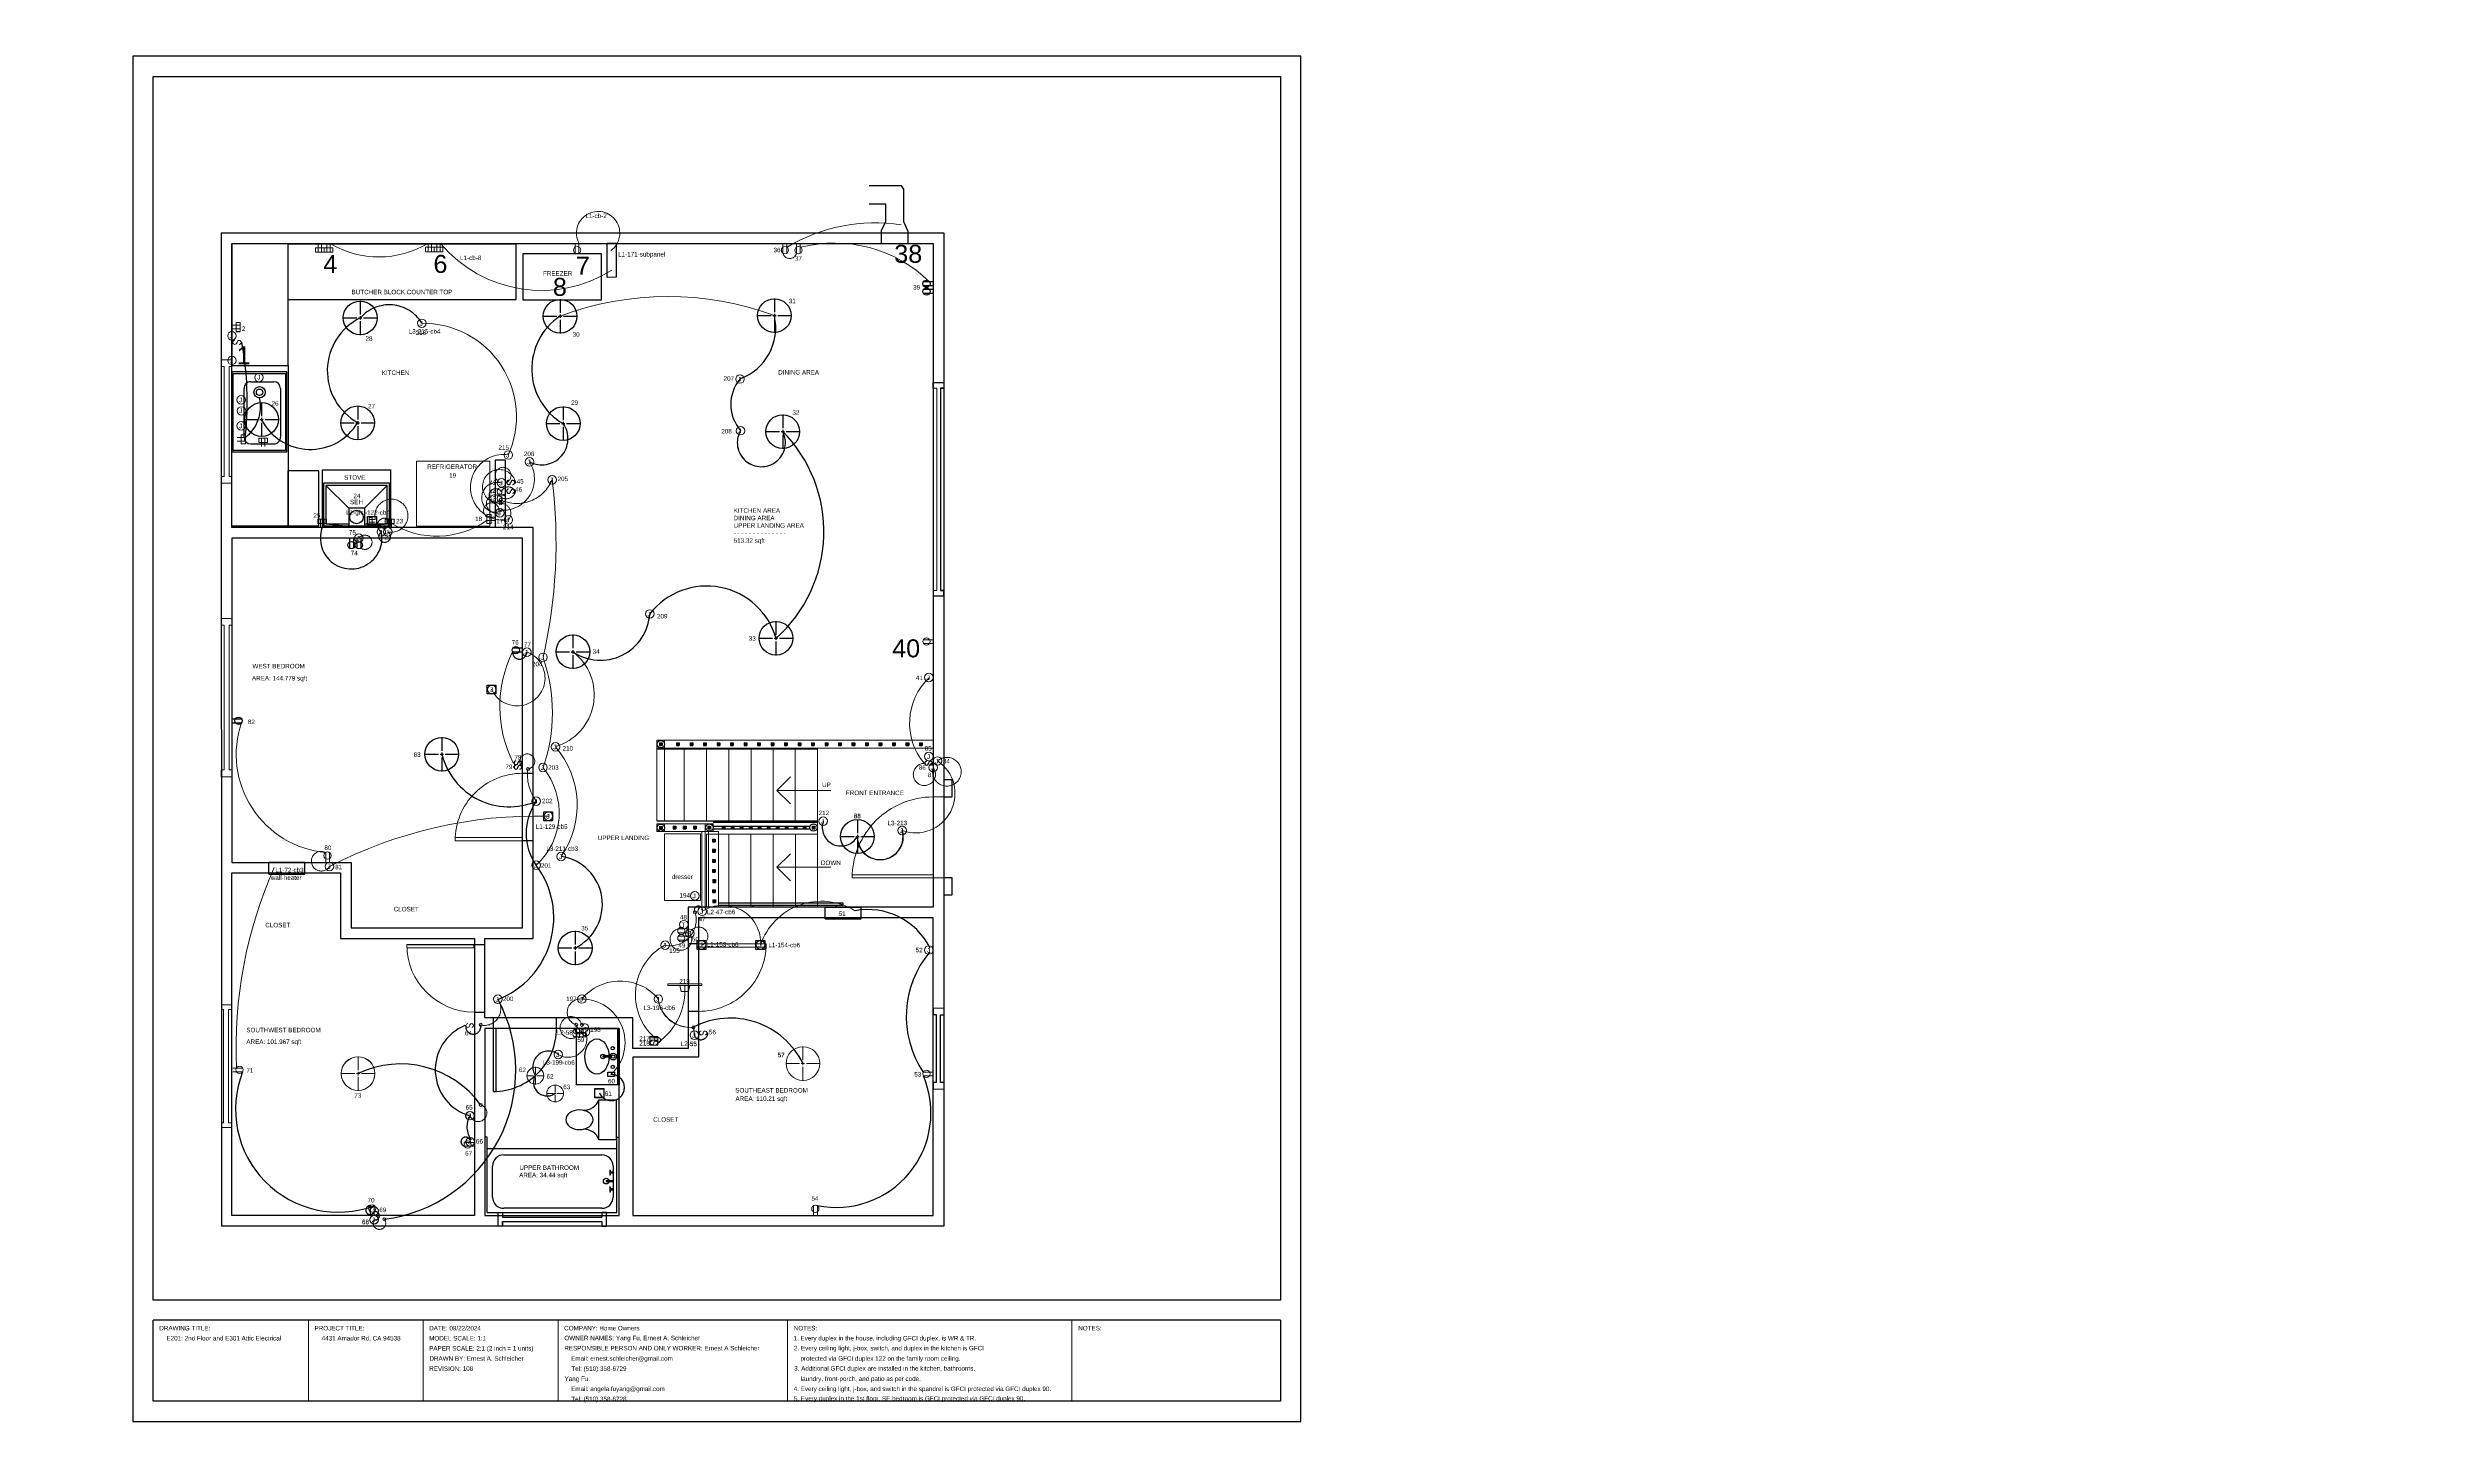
# Paper-space layout 'Layout1' of a CAD drawing. Header units: inches. Extents: x 2.53 to 12.41, y 0.69 to 6.45.
# The model-space entities are those that its viewports show. They can reach past a viewport. Long polylines and large blocks are cut down to what shows.
import ezdxf

# ---------------------------------------------------------------- set-up
doc = ezdxf.new("R2010")
doc.units = ezdxf.units.IN
doc.header["$MEASUREMENT"] = 0
for name, pattern in [('ACAD_ISO02W100', [15, 12, -3]), ('CENTER2', [1.125, 0.75, -0.125, 0.125, -0.125]), ('DASHED', [0.75, 0.5, -0.25])]:
    doc.linetypes.add(name, pattern=pattern)
doc.layers.get('0').update_dxf_attribs({"color": 1, "lineweight": 9})
for name, color, linetype, lineweight in [('00-page-edge', 7, 'Continuous', 9), ('A201-Floorplan-2nd-floor', 7, 'Continuous', 9), ('A201-Text', 7, 'Continuous', 9), ('E201-Electrical-2nd-floor', 7, 'Continuous', 9), ('E301-Electrical-attic', 7, 'Continuous', 9)]:
    doc.layers.add(name, color=color, linetype=linetype, lineweight=lineweight)
doc.layers.add('Title Block', color=7, linetype='Continuous')
doc.layers.get('0').off()
doc.styles.add('Reg', font='Courier New.ttf', dxfattribs={"height": 2})
doc.styles.get("Standard").update_dxf_attribs({"font": 'Arial.ttf', "height": 2})

# ---------------------------------------------------------------- blocks, each defined once
blk = doc.blocks.new('duplex-for-freezer-on-2nd-floor')
at = {"layer": 'E201-Electrical-2nd-floor'}
for p, q in [((0, 0), (0, -4.4)), ((1.7, 0), (1.7, -4.4))]:
    blk.add_line(p, q, dxfattribs=at)
blk.add_circle((0.9, -3), 1.61, dxfattribs=at)
blk = doc.blocks.new('refrigerator')
at = {"layer": 'A201-Floorplan-2nd-floor', "linetype": 'CENTER2'}
blk.add_lwpolyline([(0, 0), (-32.625, 0), (-32.625, 28.925), (0, 28.925)], close=True, dxfattribs=at)
blk = doc.blocks.new('stove')
at = {"layer": 'A201-Floorplan-2nd-floor', "linetype": 'CENTER2', "lineweight": 30}
blk.add_lwpolyline([(-30.3, 25), (0, 25), (0, 0), (-30.3, 0)], close=True, dxfattribs=at)
blk = doc.blocks.new('L2-dining-room-window')
at = {"layer": 'A201-Floorplan-2nd-floor', "lineweight": 30}
for p, q in [((0, -2.5), (0, 0)), ((0, 0), (4.8, 0)), ((4.8, 0), (4.8, -2.5)), ((3.2, -2.5), (4.8, -2.5)), ((3.2, -2.5), (3.2, -92.5)), ((4.8, -2.5), (3.2, -2.5)), ((0, -92.5), (0, -95)), ((0, -95), (4.8, -95)), ((3.2, -92.5), (4.8, -92.5)), ((4.8, -92.5), (3.2, -92.5)), ((4.8, -95), (4.8, -92.5))]:
    blk.add_line(p, q, dxfattribs=at)
at = {"layer": 'A201-Floorplan-2nd-floor'}
blk.add_lwpolyline([(0, -92.5), (1.6, -92.5), (1.6, -2.5), (0, -2.5)], dxfattribs=at)
blk = doc.blocks.new('L2-SE-bedroom-window')
at = {"lineweight": 30}
blk.add_line((0, -33.125), (0, -36.125), dxfattribs=at)
at = {"layer": 'A201-Floorplan-2nd-floor'}
for p, q in [((4.75, 0), (0, 0)), ((0, -36.125), (4.75, -36.125))]:
    blk.add_line(p, q, dxfattribs=at)
at = {"layer": 'A201-Floorplan-2nd-floor', "lineweight": 30}
for p, q in [((0, 0), (0, -3)), ((4.75, 0), (4.75, -3)), ((1.5, -3), (0, -3)), ((1.5, -33.125), (1.5, -3)), ((3.25, -3), (4.75, -3)), ((3.25, -33.125), (3.25, -3)), ((1.5, -33.125), (0, -33.125)), ((4.75, -33.125), (3.25, -33.125)), ((4.75, -33.125), (4.75, -36.125))]:
    blk.add_line(p, q, dxfattribs=at)
blk = doc.blocks.new('L2-bathroom-door')
at = {"lineweight": 30}
for p, q in [((0, -28), (0, 0)), ((1.2, 0), (0, 0)), ((0, 0), (0, 0)), ((1.2, -28), (1.2, 0))]:
    blk.add_line(p, q, dxfattribs=at)
blk.add_arc((0, 0), 28, 270, 0, dxfattribs=at)
blk = doc.blocks.new('L2-SE-bedroom')
at = {"layer": 'A201-Floorplan-2nd-floor'}
for p, q in [((30, 0), (0, 0)), ((0, 0), (0, -1.4)), ((0, -1.4), (30, -1.4))]:
    blk.add_line(p, q, dxfattribs=at)
blk.add_arc((0, 0), 30, 270, 0, dxfattribs=at)
blk = doc.blocks.new('L2-W-bedroom-door')
at = {"layer": 'A201-Floorplan-2nd-floor'}
for p, q in [((-156.2, -523.3), (-186.2, -523.3)), ((-186.2, -524.7), (-156.2, -524.7)), ((-156.2, -524.7), (-156.2, -523.3))]:
    blk.add_line(p, q, dxfattribs=at)
blk.add_arc((-156.2, -524.7), 30, 90, 180, dxfattribs=at)
blk = doc.blocks.new('L2-SW-bedroom-door')
at = {"layer": 'A201-Floorplan-2nd-floor', "lineweight": 30}
for p in [(-313.9, -549.4), (-283.9, -550.8)]:
    blk.add_line(p, (-283.9, -549.4), dxfattribs=at)
at = {"layer": 'A201-Floorplan-2nd-floor'}
blk.add_line((-313.9, -550.8), (-283.9, -550.8), dxfattribs=at)
blk.add_arc((-283.9, -549.4), 30, 180, 270, dxfattribs=at)
blk = doc.blocks.new('L2-SW-bedroom-window')
at = {"layer": 'A201-Floorplan-2nd-floor'}
for p, q in [((0, 54.5), (-4.7, 54.5)), ((0, 52.5), (0, 54.5)), ((-4.7, 52.5), (-3.7, 52.5)), ((-3.7, 2), (-3.7, 52.5)), ((-1.5, 2), (-1.5, 52.5)), ((-1.5, 52.5), (0, 52.5)), ((-3.7, 2), (-4.7, 2)), ((0, 0), (-4.7, 0)), ((0, 2), (-1.5, 2)), ((0, 0), (0, 2))]:
    blk.add_line(p, q, dxfattribs=at)
at = {"layer": 'A201-Floorplan-2nd-floor', "lineweight": 30}
for p, q in [((-4.7, 54.5), (-4.7, 52.5)), ((-4.7, 2), (-4.7, 0))]:
    blk.add_line(p, q, dxfattribs=at)
blk = doc.blocks.new('L2-bathroom-bath-tub')
at = {"lineweight": 30}
for p, q in [((-1, 0), (0, 0)), ((-58.7, 0), (-59.7, 0)), ((-58.7, -33.5), (-58.7, 0)), ((-58.7, -5), (-1, -5)), ((-51.3, -7.8), (-7.7, -7.8)), ((-1, -33.5), (-1, 0)), ((-56.3, -26.6), (-56.3, -12.8)), ((-2.7, -12.8), (-2.7, -26.6)), ((-7.7, -31.6), (-51.3, -31.6)), ((-58.7, -33.5), (-1, -33.5))]:
    blk.add_line(p, q, dxfattribs=at)
for centre, start, end in [((-51.3, -12.8), 90, 180), ((-7.7, -12.8), 0, 90), ((-51.3, -26.6), 180, 270), ((-7.7, -26.6), 270, 0)]:
    blk.add_arc(centre, 5, start, end, dxfattribs=at)
blk = doc.blocks.new('L2-bathroom-window')
at = {"lineweight": 30}
for p, q in [((0, 0), (0, 6)), ((0, 6), (2, 6)), ((2, 0), (0, 0)), ((2, 6), (2, 4)), ((2, 6), (2, 4)), ((2, 4), (46.2, 4)), ((2, 2), (2, 0)), ((2, 0), (2, 2)), ((2, 2), (46.2, 2)), ((48.2, 6), (46.2, 6)), ((46.2, 6), (46.2, 4)), ((46.2, 2), (46.2, 0)), ((46.2, 0), (48.2, 0)), ((48.2, 0), (48.2, 6))]:
    blk.add_line(p, q, dxfattribs=at)
blk = doc.blocks.new('L2-SW-bedroom-switch')
at = {"layer": 'E201-Electrical-2nd-floor'}
for p, q in [((-3.7, 0, -48.4), (-4.1, 0, -48.4)), ((-0.4, 0, -48.4), (0, 0, -48.4))]:
    blk.add_line(p, q, dxfattribs=at)
for centre, start, end in [((-2.9, 0, -48.4), 90, 360), ((-1.2, 0, -48.4), 90, 180), ((-1.2, 0, -48.4), 270, 90)]:
    blk.add_arc(centre, 0.84, start, end, dxfattribs=at)
blk = doc.blocks.new('L2-j-box-66')
at = {"layer": 'E201-Electrical-2nd-floor'}
blk.add_circle((-1.9, 0, -34.5), 1.9, dxfattribs=at)
at = {"layer": 'E201-Electrical-2nd-floor', "lineweight": 5, "style": 'Reg'}
blk.add_text('J', height=2, dxfattribs=at).set_placement((-3.1, -1.1, -34.5))
blk = doc.blocks.new('L2-j-box-65')
at = {"layer": 'E201-Electrical-2nd-floor'}
blk.add_circle((-1.9, 0, -39.1), 1.9, dxfattribs=at)
at = {"layer": 'E201-Electrical-2nd-floor', "lineweight": 5, "style": 'Reg'}
blk.add_text('J', height=2, dxfattribs=at).set_placement((-3.1, -1.1, -39.1))
blk = doc.blocks.new('L2-duplex-67')
at = {"layer": 'E201-Electrical-2nd-floor'}
for p, q in [((0, 0, -16.9), (-4.4, 0, -16.9)), ((0, -1.7, -16.9), (-4.4, -1.7, -16.9))]:
    blk.add_line(p, q, dxfattribs=at)
blk.add_circle((-3, -0.9, -16.9), 1.61, dxfattribs=at)
blk = doc.blocks.new('L2-j-box-68')
at = {"layer": 'E201-Electrical-2nd-floor'}
blk.add_circle((0, -1.9, -71.9), 1.9, dxfattribs=at)
at = {"layer": 'E201-Electrical-2nd-floor', "lineweight": 5, "style": 'Reg'}
blk.add_text('J', height=2, dxfattribs=at).set_placement((-1.3, -3, -71.9))
blk = doc.blocks.new('L2-duplex-70')
at = {"layer": 'E201-Electrical-2nd-floor'}
for p, q in [((-1.7, 0, -17.6), (-1.7, 4.4, -17.6)), ((0, 0, -17.6), (0, 4.4, -17.6))]:
    blk.add_line(p, q, dxfattribs=at)
blk.add_circle((-0.9, 3, -17.6), 1.61, dxfattribs=at)
blk = doc.blocks.new('L2-duplex-71')
at = {"layer": 'E201-Electrical-2nd-floor'}
for p, q in [((0, 1.7, -18), (4.4, 1.7, -18)), ((0, 0, -18), (4.4, 0, -18))]:
    blk.add_line(p, q, dxfattribs=at)
blk.add_circle((3, 0.9, -18), 1.61, dxfattribs=at)
blk = doc.blocks.new('L2-wall-heater-72')
at = {"layer": 'E201-Electrical-2nd-floor', "lineweight": 30}
for p, q in [((0, 4.75, -9.75), (16, 4.75, -9.75)), ((0, -0.5, -9.75), (0, 4.75, -9.75)), ((0, 0, -9.75), (16, 0, -9.75)), ((16, -0.5, -9.75), (16, 4.75, -9.75)), ((0, -0.5, -9.75), (16, -0.5, -9.75))]:
    blk.add_line(p, q, dxfattribs=at)
blk = doc.blocks.new('L2-ceiling-led-73')
at = {"layer": 'E201-Electrical-2nd-floor', "linetype": 'CENTER2'}
for p, q in [((-7.62, 0.75, -91.12), (-1.5, 0.75, -91.12)), ((0, 8.37, -91.12), (0, 2.25, -91.12)), ((1.5, 0.75, -91.12), (7.62, 0.75, -91.12)), ((0, -0.75, -91.12), (0, -6.87, -91.12))]:
    blk.add_line(p, q, dxfattribs=at)
at = {"layer": 'E201-Electrical-2nd-floor', "linetype": 'Continuous'}
for p, q in [((-0.75, 0.75, -91.12), (0.75, 0.75, -91.12)), ((0, 1.5, -91.12), (0, 0, -91.12))]:
    blk.add_line(p, q, dxfattribs=at)
at = {"layer": 'E201-Electrical-2nd-floor'}
blk.add_circle((0, 0.75, -91.12), 7.5, dxfattribs=at)
blk = doc.blocks.new('L2-bathroom-switch-58')
at = {"layer": 'E201-Electrical-2nd-floor'}
for p, q in [((0, -0.4, -47.4), (0, 0, -47.4)), ((0, -3.7, -47.4), (0, -4.1, -47.4))]:
    blk.add_line(p, q, dxfattribs=at)
for centre, start, end in [((0, -1.2, -47.4), 0, 180), ((0, -1.2, -47.4), 180, 270), ((0, -2.9, -47.4), 180, 90)]:
    blk.add_arc(centre, 0.84, start, end, dxfattribs=at)
blk = doc.blocks.new('L2-humidity-sensor-60')
at = {"layer": 'E201-Electrical-2nd-floor', "lineweight": 30}
for p, q in [((-1.5, -0.9, -95.2), (-1.5, 1.1, -95.2)), ((-1.5, 1.1, -95.2), (1.5, 1.1, -95.2)), ((1.5, 1.1, -95.2), (1.5, -0.9, -95.2)), ((1.5, -0.9, -95.2), (-1.5, -0.9, -95.2))]:
    blk.add_line(p, q, dxfattribs=at)
blk = doc.blocks.new('L2-bathroom-exhaust-61')
at = {"layer": 'E201-Electrical-2nd-floor', "lineweight": 30}
for p, q in [((-1.9, -2, -94.8), (-1.9, 2, -94.8)), ((-1.9, 2, -94.8), (2.1, 2, -94.8)), ((2.1, 2, -94.8), (2.1, -2, -94.8)), ((2.1, -2, -94.8), (-1.9, -2, -94.8))]:
    blk.add_line(p, q, dxfattribs=at)
blk = doc.blocks.new('*U44')
at = {"layer": 'E201-Electrical-2nd-floor', "color": 0, "linetype": 'CENTER2', "transparency": 16777216}
for p, q in [((-3.87, 0), (-0.75, 0)), ((0, 0.75), (0, 3.87)), ((0.75, 0), (3.87, 0)), ((0, -3.87), (0, -0.75))]:
    blk.add_line(p, q, dxfattribs=at)
at = {"layer": 'E201-Electrical-2nd-floor', "color": 0, "linetype": 'Continuous', "transparency": 16777216}
for p, q in [((-0.375, 0), (0.375, 0)), ((0, -0.375), (0, 0.375))]:
    blk.add_line(p, q, dxfattribs=at)
blk = doc.blocks.new('L2-bathroom-ceiling-led-62')
at = {"layer": 'E201-Electrical-2nd-floor'}
blk.add_circle((0.1, 0, -94.6), 3.75, dxfattribs=at)
at = {"layer": 'E201-Electrical-2nd-floor', "linetype": 'CENTER2', "rotation": 270}
blk.add_blockref('*U44', (0.1, 0, -94.6), dxfattribs=at)
blk = doc.blocks.new('*U46')
at = {"layer": 'E201-Electrical-2nd-floor', "color": 0, "linetype": 'CENTER2', "transparency": 16777216}
for p, q in [((-3.87, 0), (-0.75, 0)), ((0, 0.75), (0, 3.87)), ((0.75, 0), (3.87, 0)), ((0, -3.87), (0, -0.75))]:
    blk.add_line(p, q, dxfattribs=at)
at = {"layer": 'E201-Electrical-2nd-floor', "color": 0, "linetype": 'Continuous', "transparency": 16777216}
for p, q in [((-0.375, 0), (0.375, 0)), ((0, -0.375), (0, 0.375))]:
    blk.add_line(p, q, dxfattribs=at)
blk = doc.blocks.new('L2-bathroom-ceiling-led-63')
at = {"layer": 'E201-Electrical-2nd-floor'}
blk.add_circle((0, 0, -94.8), 3.75, dxfattribs=at)
at = {"layer": 'E201-Electrical-2nd-floor', "linetype": 'CENTER2', "rotation": 270}
blk.add_blockref('*U46', (0, 0, -94.8), dxfattribs=at)
blk = doc.blocks.new('L2-wall-heater-51')
at = {"layer": 'E201-Electrical-2nd-floor', "lineweight": 30}
for p, q in [((0, -0.5, -12.5), (0, 4.75, -12.5)), ((0, 4.75, -12.5), (16, 4.75, -12.5)), ((0, 0, -12.5), (16, 0, -12.5)), ((16, -0.5, -12.5), (16, 4.75, -12.5)), ((0, -0.5, -12.5), (16, -0.5, -12.5))]:
    blk.add_line(p, q, dxfattribs=at)
blk = doc.blocks.new('L2-duplex-53')
at = {"layer": 'E201-Electrical-2nd-floor'}
for p, q in [((0, 1.7, -16.6), (-4.4, 1.7, -16.6)), ((0, 0, -16.6), (-4.4, 0, -16.6))]:
    blk.add_line(p, q, dxfattribs=at)
blk.add_circle((-3, 0.9, -16.6), 1.61, dxfattribs=at)
blk = doc.blocks.new('L2-duplex-54')
at = {"layer": 'E201-Electrical-2nd-floor'}
for p, q in [((-1.7, 0, -16.6), (-1.7, 4.4, -16.6)), ((0, 0, -16.6), (0, 4.4, -16.6))]:
    blk.add_line(p, q, dxfattribs=at)
blk.add_circle((-0.9, 3, -16.6), 1.61, dxfattribs=at)
blk = doc.blocks.new('L2-basic-switch-56')
at = {"layer": 'E201-Electrical-2nd-floor'}
for p, q in [((0.4, 0, -43.5), (0, 0, -43.5)), ((3.7, 0, -43.5), (4.1, 0, -43.5))]:
    blk.add_line(p, q, dxfattribs=at)
for centre, start, end in [((1.2, 0, -43.5), 90, 270), ((2.9, 0, -43.5), 270, 180), ((1.2, 0, -43.5), 270, 0)]:
    blk.add_arc(centre, 0.84, start, end, dxfattribs=at)
blk = doc.blocks.new('L2-ceiling-led-57')
blk.add_circle((0, 0, -91.5), 7.5)
at = {"layer": 'E201-Electrical-2nd-floor', "linetype": 'CENTER2'}
for p, q in [((-7.62, 0, -91.5), (-1.5, 0, -91.5)), ((0, 7.62, -91.5), (0, 1.5, -91.5)), ((1.5, 0, -91.5), (7.62, 0, -91.5)), ((0, -1.5, -91.5), (0, -7.62, -91.5))]:
    blk.add_line(p, q, dxfattribs=at)
at = {"layer": 'E201-Electrical-2nd-floor', "linetype": 'Continuous'}
for p, q in [((-0.75, 0, -91.5), (0.75, 0, -91.5)), ((0, 0.75, -91.5), (0, -0.75, -91.5))]:
    blk.add_line(p, q, dxfattribs=at)
at = {"layer": 'E201-Electrical-2nd-floor'}
blk.add_circle((0, 0, -91.5), 7.5, dxfattribs=at)
blk = doc.blocks.new('brick-facade-right-of-front-door')
at = {"lineweight": 30}
for p, q in [((3.625, 7.625), (0, 7.625)), ((0, 7.625), (0, 0)), ((0, 0), (3.625, 0)), ((3.625, 0), (3.625, 7.625))]:
    blk.add_line(p, q, dxfattribs=at)
blk = doc.blocks.new('brick-facade-left-of-front-door')
at = {"lineweight": 30}
for p, q in [((3.625, 0), (0, 0)), ((0, 0), (0, -7.625)), ((3.625, -7.625), (3.625, 0)), ((0, -7.625), (3.625, -7.625))]:
    blk.add_line(p, q, dxfattribs=at)
blk = doc.blocks.new('L2-bathroom-sink')
at = {"lineweight": 30}
for p, q in [((-19, -25), (-19, 0)), ((-19, 0), (0, 0)), ((-0.8, 0), (-0.8, -25)), ((0, 0), (0, -25)), ((-3.4, -12.2), (-7.2, -12.2)), ((-7.2, -12.8), (-7.2, -12.2)), ((-3.4, -12.8), (-7.2, -12.8)), ((0, -25), (-19, -25))]:
    blk.add_line(p, q, dxfattribs=at)
for centre, radius in [((-2.9, -8.8), 0.75), ((-7.2, -12.5), 1), ((-2.7, -12.5), 1.5), ((-2.9, -17.1), 0.75), ((-2.7, -12.5), 0.75)]:
    blk.add_circle(centre, radius, dxfattribs=at)
blk.add_ellipse((-9.9, -12.5), major_axis=(0, 7.83), ratio=0.682565, dxfattribs=at)
blk = doc.blocks.new('L2-toilet')
at = {"layer": 'A201-Floorplan-2nd-floor', "lineweight": 30}
for p, q in [((-7.8, 0), (-7.8, 17.8)), ((-7.8, 17.8), (0, 17.8)), ((0, 17.8), (0, 0)), ((0, 0), (-7.8, 0))]:
    blk.add_line(p, q, dxfattribs=at)
for centre, start, end in [((-14.4, 20.3), 267.5527, 339.3943), ((-14.4, -2.5), 20.6057, 92.4473)]:
    blk.add_arc(centre, 7.15, start, end, dxfattribs=at)
blk.add_ellipse((-16.4, 8.9), major_axis=(-6.05, 0), ratio=0.722961, start_param=4.712389, end_param=10.995574, dxfattribs=at)
blk = doc.blocks.new('L2-tub-hot-faucet')
at = {"layer": 'A201-Floorplan-2nd-floor', "lineweight": 30}
for p, q in [((-1.3, 1.4), (-1.5, 1.4)), ((-1.5, 1.4), (-1.5, -0.9)), ((-1.3, 1.4), (-1.3, -0.9)), ((0, 0.5), (-1.3, 0.5)), ((0, 0), (-1.3, 0)), ((-1.3, -0.9), (-1.3, 0)), ((-1.3, -0.9), (-1.5, -0.9))]:
    blk.add_line(p, q, dxfattribs=at)
blk = doc.blocks.new('L2-tub-faucets-and-drain')
at = {"layer": 'A201-Floorplan-2nd-floor', "lineweight": 30}
for p, q in [((0, 0.2), (3.1, 0.2)), ((0, 0.2), (0, -0.2)), ((0, -0.2), (3.1, -0.2))]:
    blk.add_line(p, q, dxfattribs=at)
blk.add_circle((0, 0), 1.25, dxfattribs=at)
at = {"lineweight": 30}
for p in [(3.1, 3.5), (3.1, -4)]:
    blk.add_blockref('L2-tub-hot-faucet', p, dxfattribs=at)
blk = doc.blocks.new('L2-duplex-40')
at = {"layer": 'E201-Electrical-2nd-floor'}
for p, q in [((0, 1.7, -15.9), (-4.4, 1.7, -15.9)), ((0, 0, -15.9), (-4.4, 0, -15.9))]:
    blk.add_line(p, q, dxfattribs=at)
blk.add_circle((-3, 0.9, -15.9), 1.61, dxfattribs=at)
blk = doc.blocks.new('L2-furnace-register-38-and-duct')
at = {"layer": 'A201-Floorplan-2nd-floor', "lineweight": 30}
for p, q in [((9, 25.6), (-5.4, 25.6)), ((10, 24.2), (9, 25.6)), ((10, 9.6), (10, 24.2)), ((-5.3, 17.6), (2.1, 17.6)), ((2, 9.6), (2.1, 17.6)), ((0, 5.6), (2, 9.6)), ((0, 5.6), (0, 0)), ((11.9, 5.6), (10, 9.6)), ((11.9, 5.6), (11.9, 0))]:
    blk.add_line(p, q, dxfattribs=at)
blk = doc.blocks.new('L2-switch-1')
at = {"layer": 'E201-Electrical-2nd-floor'}
for p, q in [((0.4, 0, -43.5), (0, 0, -43.5)), ((4.1, 0, -43.5), (4.5, 0, -43.5))]:
    blk.add_line(p, q, dxfattribs=at)
for centre, start, end in [((1.3, 0, -43.5), 90, 270), ((3.2, 0, -43.5), 270, 180), ((1.3, 0, -43.5), 270, 0)]:
    blk.add_arc(centre, 0.916, start, end, dxfattribs=at)
blk = doc.blocks.new('L2-gfci-duplex-2')
at = {"layer": 'E201-Electrical-2nd-floor'}
for p, q in [((0, 0, -43.5), (3.7, 0, -43.5)), ((3.7, 1.2, -43.5), (1.8, 1.2, -43.5)), ((1.8, -2.7, -43.5), (1.8, 1.2, -43.5)), ((0, -1.6, -43.5), (3.7, -1.6, -43.5))]:
    blk.add_line(p, q, dxfattribs=at)
at = {"layer": 'E201-Electrical-2nd-floor', "elevation": -43.5}
blk.add_lwpolyline([(1.8, -2.7), (1.8, 1.2), (3.7, 1.2), (3.7, -2.7)], close=True, dxfattribs=at)
blk = doc.blocks.new('L2-north-kitchen-butcher-block')
at = {"layer": 'A201-Floorplan-2nd-floor', "linetype": 'CENTER2', "lineweight": 30}
blk.add_lwpolyline([(0, -25), (-101.3, -25), (-101.3, 0), (0, 0)], close=True, dxfattribs=at)
blk = doc.blocks.new('L2-kitchen-NW-butcher-block')
at = {"layer": 'A201-Floorplan-2nd-floor', "linetype": 'CENTER2', "lineweight": 30}
blk.add_lwpolyline([(25, -54.2), (25, 0), (0, 0), (0, -54.2)], close=True, dxfattribs=at)
blk = doc.blocks.new('L2-kitchen-butcher-block-sink')
at = {"layer": 'A201-Floorplan-2nd-floor', "linetype": 'CENTER2', "lineweight": 30}
blk.add_lwpolyline([(0, 71.3625), (25, 71.3625), (25, 0), (0, 0)], close=True, dxfattribs=at)
blk = doc.blocks.new('L2-butcher-block-west-stove')
at = {"layer": 'A201-Floorplan-2nd-floor', "linetype": 'CENTER2', "lineweight": 30}
for p, q in [((13.7, 24.6), (0, 24.6)), ((0, 0), (0, 24.6)), ((13.7, 0), (13.7, 24.6)), ((13.7, 0), (0, 0))]:
    blk.add_line(p, q, dxfattribs=at)
blk = doc.blocks.new('smart-hood')
at = {"lineweight": 30}
for p, q in [((11.15625, 8), (11.15625, 0)), ((18.15625, 8), (11.15625, 8)), ((18.15625, 8), (18.15625, 0))]:
    blk.add_line(p, q, dxfattribs=at)
blk.add_lwpolyline([(0, 0), (29.3125, 0), (29.3125, 19), (0, 19)], close=True, dxfattribs=at)
blk.add_lwpolyline([(18.15625, 1), (28.3125, 1), (28.3125, 18), (1, 18), (1, 1), (11.15625, 1)], dxfattribs=at)
blk.add_circle((14.65625, 4), 3, dxfattribs=at)
blk = doc.blocks.new('L2-stove-exhaust-hood')
at = {"layer": 'A201-Floorplan-2nd-floor', "lineweight": 30}
for p, q in [((0, 8), (-10.15625, 18)), ((17.15625, 18), (7, 8)), ((-10.15625, 1), (0, 0)), ((7, 0), (17.15625, 1))]:
    blk.add_line(p, q, dxfattribs=at)
blk.add_blockref('smart-hood', (-11.15625, 0), dxfattribs=at)
blk = doc.blocks.new('L2-gfci-duplex-4')
at = {"layer": 'E201-Electrical-2nd-floor'}
for p, q in [((-3.9, 0, -48.9), (-3.9, -2, -48.9)), ((3.9, 0, -48.9), (-3.9, 0, -48.9)), ((-2.7, 1.8, -48.9), (-2.7, -2, -48.9)), ((-1.2, 1.8, -48.9), (-1.2, -2, -48.9)), ((0, -2, -48.9), (0, 0, -48.9)), ((1.2, 1.7, -48.9), (1.2, -2, -48.9)), ((2.7, 1.7, -48.9), (2.7, -2, -48.9)), ((3.9, -2, -48.9), (3.9, 0, -48.9)), ((-3.9, -2, -48.9), (3.9, -2, -48.9))]:
    blk.add_line(p, q, dxfattribs=at)
blk = doc.blocks.new('L2-gfci-duplex-6')
at = {"layer": 'E201-Electrical-2nd-floor'}
for p, q in [((-3.9, 0, -49.4), (-3.9, -2, -49.4)), ((3.9, 0, -49.4), (-3.9, 0, -49.4)), ((-2.7, 1.7, -49.4), (-2.7, -2, -49.4)), ((-1.2, 1.7, -49.4), (-1.2, -2, -49.4)), ((0, -2, -49.4), (0, 0, -49.4)), ((1.2, 1.7, -49.4), (1.2, -2, -49.4)), ((2.7, 1.7, -49.4), (2.7, -2, -49.4)), ((3.9, -2, -49.4), (3.9, 0, -49.4)), ((-3.9, -2, -49.4), (3.9, -2, -49.4))]:
    blk.add_line(p, q, dxfattribs=at)
blk = doc.blocks.new('L2-gfci-duplex-10')
at = {"layer": 'E201-Electrical-2nd-floor'}
for p, q in [((0, 1.6), (3.7, 1.6)), ((0, 0), (3.7, 0)), ((3.7, 2.7), (1.8, 2.7)), ((1.8, -1.2), (1.8, 2.7))]:
    blk.add_line(p, q, dxfattribs=at)
blk.add_lwpolyline([(1.8, -1.2), (1.8, 2.7), (3.7, 2.7), (3.7, -1.2)], close=True, dxfattribs=at)
blk = doc.blocks.new('L2-gfci-duplex-9')
at = {"layer": 'E201-Electrical-2nd-floor'}
for p, q in [((0, 0), (0, -1.9)), ((3.9, 0), (0, 0)), ((1.2, -3.7), (1.2, 0)), ((2.7, -3.7), (2.7, 0)), ((3.9, -1.9), (3.9, 0)), ((3.9, -1.9), (0, -1.9))]:
    blk.add_line(p, q, dxfattribs=at)
blk = doc.blocks.new('L2-cabinet-holding-kitchen-sink')
at = {"layer": 'A201-Floorplan-2nd-floor', "lineweight": -3}
for points in [[(0, 0), (0, 35.6), (-24.4, 35.6), (-24.4, 0)], [(-23.8, 0.6), (-23.8, 34.9), (-0.6, 34.9), (-0.6, 0.6)]]:
    blk.add_lwpolyline(points, close=True, dxfattribs=at)
blk = doc.blocks.new('L2-insinkerator')
at = {"layer": 'E201-Electrical-2nd-floor', "lineweight": -3}
blk.add_circle((0, 2.5), 2.53, dxfattribs=at)
blk = doc.blocks.new('L2-kitchen-sink-and-drain')
at = {"layer": 'A201-Floorplan-2nd-floor', "lineweight": -3}
for p, q in [((-6.9375, -19.96875), (-6.9375, 1.71875)), ((-3.9375, 4.71875), (6.28125, 4.71875)), ((9.28125, 1.71875), (9.28125, -19.96875)), ((-3.9375, -22.96875), (6.28125, -22.96875))]:
    blk.add_line(p, q, dxfattribs=at)
blk.add_circle((0, 0), 1.45459, dxfattribs=at)
for centre, start, end in [((-3.9375, 1.71875), 90, 180), ((6.28125, 1.71875), 0, 90), ((-3.9375, -19.96875), 180, 270), ((6.28125, -19.96875), 270, 0)]:
    blk.add_arc(centre, 3, start, end, dxfattribs=at)
blk = doc.blocks.new('L2-gfci-duplex-18')
at = {"layer": 'E201-Electrical-2nd-floor'}
for p, q in [((-3.7, 2.7, -29.8), (-1.8, 2.7, -29.8)), ((-1.8, 2.7, -29.8), (-3.7, 2.7, -29.8)), ((-3.7, 2.7, -29.8), (-3.7, -1.2, -29.8)), ((0, 1.6, -29.8), (-3.7, 1.6, -29.8)), ((0, 1.6, -29.8), (-3.7, 1.6, -29.8)), ((0, 0, -29.8), (-3.7, 0, -29.8)), ((-1.8, 2.7, -29.8), (-1.8, -1.2, -29.8)), ((-3.7, -1.2, -29.8), (-1.8, -1.2, -29.8))]:
    blk.add_line(p, q, dxfattribs=at)
blk = doc.blocks.new('L2-gfci-duplex-23')
at = {"layer": 'E201-Electrical-2nd-floor'}
for p, q in [((-1.2, 3.7, -56.5), (-1.2, 1.8, -56.5)), ((2.7, 3.7, -56.5), (-1.2, 3.7, -56.5)), ((2.7, 1.8, -56.5), (-1.2, 1.8, -56.5)), ((0, 0, -56.5), (0, 3.7, -56.5)), ((1.6, 0, -56.5), (1.6, 3.7, -56.5)), ((2.7, 1.8, -56.5), (2.7, 3.7, -56.5))]:
    blk.add_line(p, q, dxfattribs=at)
blk = doc.blocks.new('L2-j-box-22')
at = {"layer": 'E201-Electrical-2nd-floor'}
blk.add_circle((0, -1.9), 1.9, dxfattribs=at)
at = {"layer": 'E201-Electrical-2nd-floor', "lineweight": 5, "style": 'Reg'}
blk.add_text('J', height=2, dxfattribs=at).set_placement((-1.3, -3))
blk = doc.blocks.new('L2-j-box-21')
at = {"layer": 'E201-Electrical-2nd-floor'}
blk.add_circle((0, -1.9), 1.9, dxfattribs=at)
at = {"layer": 'E201-Electrical-2nd-floor', "lineweight": 5, "style": 'Reg'}
blk.add_text('J', height=2, dxfattribs=at).set_placement((-1.3, -3))
blk = doc.blocks.new('L2-gfci-duplex-25')
at = {"layer": 'E201-Electrical-2nd-floor'}
for p, q in [((-1.2, 3.7, -56.5), (-1.2, 1.8, -56.5)), ((2.7, 3.7, -56.5), (-1.2, 3.7, -56.5)), ((2.7, 1.8, -56.5), (-1.2, 1.8, -56.5)), ((0, 0, -56.5), (0, 3.7, -56.5)), ((1.6, 0, -56.5), (1.6, 3.7, -56.5)), ((2.7, 1.8, -56.5), (2.7, 3.7, -56.5))]:
    blk.add_line(p, q, dxfattribs=at)
blk = doc.blocks.new('*U117')
at = {"layer": 'E201-Electrical-2nd-floor', "color": 0, "linetype": 'CENTER2', "lineweight": -3, "transparency": 16777216}
for p, q in [((-7.62, 0), (-1.5, 0)), ((0, 1.5), (0, 7.62)), ((1.5, 0), (7.62, 0)), ((0, -7.62), (0, -1.5))]:
    blk.add_line(p, q, dxfattribs=at)
at = {"layer": 'E201-Electrical-2nd-floor', "color": 0, "linetype": 'Continuous', "lineweight": -3, "transparency": 16777216}
for p, q in [((-0.75, 0), (0.75, 0)), ((0, -0.75), (0, 0.75))]:
    blk.add_line(p, q, dxfattribs=at)
blk = doc.blocks.new('L2-ceiling-led-26')
at = {"layer": 'E201-Electrical-2nd-floor', "lineweight": -3}
blk.add_circle((0, 0, -94.5), 7.5, dxfattribs=at)
at = {"layer": 'E201-Electrical-2nd-floor', "linetype": 'CENTER2', "lineweight": -3, "rotation": 270}
blk.add_blockref('*U117', (0, 0, -94.5), dxfattribs=at)
blk = doc.blocks.new('*U119')
at = {"layer": 'E201-Electrical-2nd-floor', "color": 0, "linetype": 'CENTER2', "lineweight": -3, "transparency": 16777216}
for p, q in [((-7.62, 0), (-1.5, 0)), ((0, 1.5), (0, 7.62)), ((1.5, 0), (7.62, 0)), ((0, -7.62), (0, -1.5))]:
    blk.add_line(p, q, dxfattribs=at)
at = {"layer": 'E201-Electrical-2nd-floor', "color": 0, "linetype": 'Continuous', "lineweight": -3, "transparency": 16777216}
for p, q in [((-0.75, 0), (0.75, 0)), ((0, -0.75), (0, 0.75))]:
    blk.add_line(p, q, dxfattribs=at)
blk = doc.blocks.new('L2-ceiling-led-27')
at = {"layer": 'E201-Electrical-2nd-floor', "lineweight": -3}
blk.add_circle((0, 0, -93.5), 7.5, dxfattribs=at)
at = {"layer": 'E201-Electrical-2nd-floor', "linetype": 'CENTER2', "lineweight": -3, "rotation": 270}
blk.add_blockref('*U119', (0, 0, -93.5), dxfattribs=at)
blk = doc.blocks.new('*U121')
at = {"layer": 'E201-Electrical-2nd-floor', "color": 0, "linetype": 'CENTER2', "lineweight": -3, "transparency": 16777216}
for p, q in [((-7.62, 0), (-1.5, 0)), ((0, 1.5), (0, 7.62)), ((1.5, 0), (7.62, 0)), ((0, -7.62), (0, -1.5))]:
    blk.add_line(p, q, dxfattribs=at)
at = {"layer": 'E201-Electrical-2nd-floor', "color": 0, "linetype": 'Continuous', "lineweight": -3, "transparency": 16777216}
for p, q in [((-0.75, 0), (0.75, 0)), ((0, -0.75), (0, 0.75))]:
    blk.add_line(p, q, dxfattribs=at)
blk = doc.blocks.new('L2-ceiling-led-28')
at = {"layer": 'E201-Electrical-2nd-floor', "lineweight": -3}
blk.add_circle((0, 0, -93.9), 7.5, dxfattribs=at)
at = {"layer": 'E201-Electrical-2nd-floor', "linetype": 'CENTER2', "lineweight": -3, "rotation": 270}
blk.add_blockref('*U121', (0, 0, -93.9), dxfattribs=at)
blk = doc.blocks.new('L2-j-box-14')
at = {"layer": 'E201-Electrical-2nd-floor'}
blk.add_circle((0, -1.9), 1.9, dxfattribs=at)
at = {"layer": 'E201-Electrical-2nd-floor', "lineweight": 5, "style": 'Reg'}
blk.add_text('J', height=2, dxfattribs=at).set_placement((-1.1, -2.8))
blk = doc.blocks.new('L2-j-box-13')
at = {"layer": 'E201-Electrical-2nd-floor'}
blk.add_circle((0, 0), 1.9, dxfattribs=at)
at = {"layer": 'E201-Electrical-2nd-floor', "lineweight": 5, "style": 'Reg'}
blk.add_text('J', height=2, dxfattribs=at).set_placement((-1.2, -1))
blk = doc.blocks.new('L2-j-box-12')
at = {"layer": 'E201-Electrical-2nd-floor'}
blk.add_circle((0, 0), 1.9, dxfattribs=at)
at = {"layer": 'E201-Electrical-2nd-floor', "lineweight": 5, "style": 'Reg'}
blk.add_text('J', height=2, dxfattribs=at).set_placement((-1.3, -0.8))
blk = doc.blocks.new('L2-j-box-11')
at = {"layer": 'E201-Electrical-2nd-floor'}
blk.add_circle((0, 0), 1.9, dxfattribs=at)
at = {"layer": 'E201-Electrical-2nd-floor', "lineweight": 5, "style": 'Reg'}
blk.add_text('J', height=2, dxfattribs=at).set_placement((-1.3, -1.1))
blk = doc.blocks.new('L2-j-box-15')
at = {"layer": 'E201-Electrical-2nd-floor'}
blk.add_circle((0, 0), 1.9, dxfattribs=at)
at = {"layer": 'E201-Electrical-2nd-floor', "lineweight": 5, "style": 'Reg'}
blk.add_text('J', height=2, dxfattribs=at).set_placement((-1.3, -1.1))
blk = doc.blocks.new('L2-j-box-16')
at = {"layer": 'E201-Electrical-2nd-floor'}
blk.add_circle((0, 0), 1.9, dxfattribs=at)
at = {"layer": 'E201-Electrical-2nd-floor', "lineweight": 5, "style": 'Reg'}
blk.add_text('J', height=2, dxfattribs=at).set_placement((-1.3, -1.1))
blk = doc.blocks.new('*U125')
at = {"layer": 'E201-Electrical-2nd-floor', "color": 0, "linetype": 'CENTER2', "lineweight": -3, "transparency": 16777216}
for p, q in [((-7.62, 0), (-1.5, 0)), ((0, 1.5), (0, 7.62)), ((1.5, 0), (7.62, 0)), ((0, -7.62), (0, -1.5))]:
    blk.add_line(p, q, dxfattribs=at)
at = {"layer": 'E201-Electrical-2nd-floor', "color": 0, "linetype": 'Continuous', "lineweight": -3, "transparency": 16777216}
for p, q in [((-0.75, 0), (0.75, 0)), ((0, -0.75), (0, 0.75))]:
    blk.add_line(p, q, dxfattribs=at)
blk = doc.blocks.new('L2-ceiling-led-29')
at = {"layer": 'E201-Electrical-2nd-floor', "lineweight": -3}
blk.add_circle((0, 0, -93), 7.5, dxfattribs=at)
at = {"layer": 'E201-Electrical-2nd-floor', "linetype": 'CENTER2', "lineweight": -3, "rotation": 270}
blk.add_blockref('*U125', (0, 0, -93), dxfattribs=at)
blk = doc.blocks.new('*U127')
at = {"layer": 'E201-Electrical-2nd-floor', "color": 0, "linetype": 'CENTER2', "lineweight": -3, "transparency": 16777216}
for p, q in [((-7.62, 0), (-1.5, 0)), ((0, 1.5), (0, 7.62)), ((1.5, 0), (7.62, 0)), ((0, -7.62), (0, -1.5))]:
    blk.add_line(p, q, dxfattribs=at)
at = {"layer": 'E201-Electrical-2nd-floor', "color": 0, "linetype": 'Continuous', "lineweight": -3, "transparency": 16777216}
for p, q in [((-0.75, 0), (0.75, 0)), ((0, -0.75), (0, 0.75))]:
    blk.add_line(p, q, dxfattribs=at)
blk = doc.blocks.new('L2-ceiling-led-30')
at = {"layer": 'E201-Electrical-2nd-floor', "lineweight": -3}
blk.add_circle((0, 0, -94.4), 7.5, dxfattribs=at)
at = {"layer": 'E201-Electrical-2nd-floor', "linetype": 'CENTER2', "lineweight": -3, "rotation": 270}
blk.add_blockref('*U127', (0, 0, -94.4), dxfattribs=at)
blk = doc.blocks.new('*U129')
at = {"layer": 'E201-Electrical-2nd-floor', "color": 0, "linetype": 'CENTER2', "lineweight": -3, "transparency": 16777216}
for p, q in [((-7.62, 0), (-1.5, 0)), ((0, 1.5), (0, 7.62)), ((1.5, 0), (7.62, 0)), ((0, -7.62), (0, -1.5))]:
    blk.add_line(p, q, dxfattribs=at)
at = {"layer": 'E201-Electrical-2nd-floor', "color": 0, "linetype": 'Continuous', "lineweight": -3, "transparency": 16777216}
for p, q in [((-0.75, 0), (0.75, 0)), ((0, -0.75), (0, 0.75))]:
    blk.add_line(p, q, dxfattribs=at)
blk = doc.blocks.new('L2-ceiling-led-31')
at = {"layer": 'E201-Electrical-2nd-floor', "lineweight": -3}
blk.add_circle((0, 0, -93.4), 7.5, dxfattribs=at)
at = {"layer": 'E201-Electrical-2nd-floor', "linetype": 'CENTER2', "lineweight": -3, "rotation": 270}
blk.add_blockref('*U129', (0, 0, -93.4), dxfattribs=at)
blk = doc.blocks.new('*U131')
at = {"layer": 'E201-Electrical-2nd-floor', "color": 0, "linetype": 'CENTER2', "lineweight": -3, "transparency": 16777216}
for p, q in [((-7.62, 0), (-1.5, 0)), ((0, 1.5), (0, 7.62)), ((1.5, 0), (7.62, 0)), ((0, -7.62), (0, -1.5))]:
    blk.add_line(p, q, dxfattribs=at)
at = {"layer": 'E201-Electrical-2nd-floor', "color": 0, "linetype": 'Continuous', "lineweight": -3, "transparency": 16777216}
for p, q in [((-0.75, 0), (0.75, 0)), ((0, -0.75), (0, 0.75))]:
    blk.add_line(p, q, dxfattribs=at)
blk = doc.blocks.new('L2-ceiling-led-32')
at = {"layer": 'E201-Electrical-2nd-floor', "lineweight": -3}
blk.add_circle((0, 0, -93.4), 7.5, dxfattribs=at)
at = {"layer": 'E201-Electrical-2nd-floor', "linetype": 'CENTER2', "lineweight": -3, "rotation": 270}
blk.add_blockref('*U131', (0, 0, -93.4), dxfattribs=at)
blk = doc.blocks.new('*U133')
at = {"layer": 'E201-Electrical-2nd-floor', "color": 0, "linetype": 'CENTER2', "lineweight": -3, "transparency": 16777216}
for p, q in [((-7.62, 0), (-1.5, 0)), ((0, 1.5), (0, 7.62)), ((1.5, 0), (7.62, 0)), ((0, -7.62), (0, -1.5))]:
    blk.add_line(p, q, dxfattribs=at)
at = {"layer": 'E201-Electrical-2nd-floor', "color": 0, "linetype": 'Continuous', "lineweight": -3, "transparency": 16777216}
for p, q in [((-0.75, 0), (0.75, 0)), ((0, -0.75), (0, 0.75))]:
    blk.add_line(p, q, dxfattribs=at)
blk = doc.blocks.new('L2-ceiling-led-33')
at = {"layer": 'E201-Electrical-2nd-floor', "lineweight": -3}
blk.add_circle((0, 0, -93.6), 7.5, dxfattribs=at)
at = {"layer": 'E201-Electrical-2nd-floor', "linetype": 'CENTER2', "lineweight": -3, "rotation": 270}
blk.add_blockref('*U133', (0, 0, -93.6), dxfattribs=at)
blk = doc.blocks.new('L2-ceiling-led-34')
at = {"layer": 'E201-Electrical-2nd-floor', "linetype": 'CENTER2', "lineweight": -3}
for p, q in [((-7.62, 0, -94.12), (-1.5, 0, -94.12)), ((0, 7.62, -94.12), (0, 1.5, -94.12)), ((1.5, 0, -94.12), (7.62, 0, -94.12)), ((0, -1.5, -94.12), (0, -7.62, -94.12))]:
    blk.add_line(p, q, dxfattribs=at)
at = {"layer": 'E201-Electrical-2nd-floor', "linetype": 'Continuous', "lineweight": -3}
for p, q in [((-0.75, 0, -94.12), (0.75, 0, -94.12)), ((0, 0.75, -94.12), (0, -0.75, -94.12))]:
    blk.add_line(p, q, dxfattribs=at)
at = {"layer": 'E201-Electrical-2nd-floor', "lineweight": -3}
blk.add_circle((0, 0, -94.12), 7.5, dxfattribs=at)
blk = doc.blocks.new('L2-ceiling-led-35')
at = {"layer": 'E201-Electrical-2nd-floor', "linetype": 'CENTER2', "lineweight": -3}
for p, q in [((-7.62, 0, -81.46), (-1.5, 0, -81.46)), ((0, 7.62, -81.46), (0, 1.5, -81.46)), ((1.5, 0, -81.46), (7.62, 0, -81.46)), ((0, -1.5, -81.46), (0, -7.62, -81.46))]:
    blk.add_line(p, q, dxfattribs=at)
at = {"layer": 'E201-Electrical-2nd-floor', "linetype": 'Continuous', "lineweight": -3}
for p, q in [((-0.75, 0, -81.46), (0.75, 0, -81.46)), ((0, 0.75, -81.46), (0, -0.75, -81.46))]:
    blk.add_line(p, q, dxfattribs=at)
at = {"layer": 'E201-Electrical-2nd-floor', "lineweight": -3}
blk.add_circle((0, 0, -81.46), 7.5, dxfattribs=at)
blk = doc.blocks.new('L2-duplex-36')
at = {"layer": 'E201-Electrical-2nd-floor'}
for p, q in [((0, 0, -15.2), (0, -4.4, -15.2)), ((1.7, 0, -15.2), (1.7, -4.4, -15.2))]:
    blk.add_line(p, q, dxfattribs=at)
blk.add_circle((0.9, -3, -15.2), 1.61, dxfattribs=at)
blk = doc.blocks.new('L2-duplex-37')
at = {"layer": 'E201-Electrical-2nd-floor'}
for p, q in [((0, 0, -15.2), (0, -4.4, -15.2)), ((1.7, 0, -15.2), (1.7, -4.4, -15.2))]:
    blk.add_line(p, q, dxfattribs=at)
blk.add_circle((0.9, -3, -15.2), 1.61, dxfattribs=at)
blk = doc.blocks.new('L2-duplex-39')
at = {"layer": 'E201-Electrical-2nd-floor', "lineweight": -3}
for p, q in [((0, 2.7, -15.8), (-4.4, 2.7, -15.8)), ((0, 1, -15.8), (-4.4, 1, -15.8)), ((0, -0.7, -15.8), (-4.4, -0.7, -15.8)), ((0, -2.4, -15.8), (-4.4, -2.4, -15.8))]:
    blk.add_line(p, q, dxfattribs=at)
for centre in [(-3, 1.9, -15.8), (-3, -1.6, -15.8)]:
    blk.add_circle(centre, 1.61, dxfattribs=at)
blk = doc.blocks.new('L2-j-box')
at = {"layer": 'E201-Electrical-2nd-floor'}
blk.add_circle((0, 0), 1.9, dxfattribs=at)
at = {"layer": 'E201-Electrical-2nd-floor', "lineweight": 5, "style": 'Reg'}
blk.add_text('J', height=2, dxfattribs=at).set_placement((-1.3, -1.1))
blk = doc.blocks.new('L2-j-box-42')
at = {"layer": 'E201-Electrical-2nd-floor'}
blk.add_circle((-1.9, 0, -67.1), 1.9, dxfattribs=at)
at = {"layer": 'E201-Electrical-2nd-floor', "lineweight": 5, "style": 'Reg'}
blk.add_text('J', height=2, dxfattribs=at).set_placement((-3.1, -1.1, -67.1))
blk = doc.blocks.new('L2-j-box-44')
at = {"layer": 'E201-Electrical-2nd-floor'}
blk.add_circle((-1.9, 0, -75.6), 1.9, dxfattribs=at)
at = {"layer": 'E201-Electrical-2nd-floor', "lineweight": 5, "style": 'Reg'}
blk.add_text('J', height=2, dxfattribs=at).set_placement((-3.1, -1.1, -75.6))
blk = doc.blocks.new('L2-j-box-43')
at = {"layer": 'E201-Electrical-2nd-floor'}
blk.add_circle((-1.9, 0, -67.2), 1.9, dxfattribs=at)
at = {"layer": 'E201-Electrical-2nd-floor', "lineweight": 5, "style": 'Reg'}
blk.add_text('J', height=2, dxfattribs=at).set_placement((-3.1, -1.1, -67.2))
blk = doc.blocks.new('L2-j-box-17')
at = {"layer": 'E201-Electrical-2nd-floor'}
blk.add_circle((1.9, 0, -52.6), 1.9, dxfattribs=at)
at = {"layer": 'E201-Electrical-2nd-floor', "lineweight": 5, "style": 'Reg'}
blk.add_text('J', height=2, dxfattribs=at).set_placement((0.6, -1.1, -52.6))
blk = doc.blocks.new('L2-switch-45')
at = {"layer": 'E201-Electrical-2nd-floor', "lineweight": -3}
for p, q in [((0.4, 0, -45.2), (0, 0, -45.2)), ((4.1, 0, -45.2), (4.5, 0, -45.2))]:
    blk.add_line(p, q, dxfattribs=at)
for centre, start, end in [((1.3, 0, -45.2), 90, 270), ((3.2, 0, -45.2), 270, 180), ((1.3, 0, -45.2), 270, 0)]:
    blk.add_arc(centre, 0.916, start, end, dxfattribs=at)
blk = doc.blocks.new('L2-switch-46')
at = {"layer": 'E201-Electrical-2nd-floor', "lineweight": -3}
for p, q in [((0.4, 0, -45), (0, 0, -45)), ((4.1, 0, -45), (4.5, 0, -45))]:
    blk.add_line(p, q, dxfattribs=at)
for centre, start, end in [((1.3, 0, -45), 90, 270), ((3.2, 0, -45), 270, 180), ((1.3, 0, -45), 270, 0)]:
    blk.add_arc(centre, 0.916, start, end, dxfattribs=at)
blk = doc.blocks.new('L2-j-box-47')
at = {"layer": 'E201-Electrical-2nd-floor'}
blk.add_circle((0, -1.9, -46.6), 1.9, dxfattribs=at)
at = {"layer": 'E201-Electrical-2nd-floor', "lineweight": 5, "style": 'Reg'}
blk.add_text('J', height=2, dxfattribs=at).set_placement((-1.3, -3, -46.6))
blk = doc.blocks.new('L2-thermostat-48')
at = {"layer": 'E201-Electrical-2nd-floor'}
blk.add_circle((-1.9, 0, -59.6), 1.9, dxfattribs=at)
at = {"layer": 'E201-Electrical-2nd-floor', "lineweight": 5, "style": 'Reg'}
blk.add_text('T', height=2, dxfattribs=at).set_placement((-3.1, -1.1, -59.6))
blk = doc.blocks.new('L2-j-box-50')
at = {"layer": 'E201-Electrical-2nd-floor'}
blk.add_circle((-0.1, -1.9, -2), 1.9, dxfattribs=at)
at = {"layer": 'E201-Electrical-2nd-floor', "lineweight": 5, "style": 'Reg'}
blk.add_text('J', height=2, dxfattribs=at).set_placement((-1.3, -3, -2))
blk = doc.blocks.new('L2-two-duplex-49')
at = {"layer": 'E201-Electrical-2nd-floor'}
for p, q in [((0, 2.5, -15.6), (-4.4, 2.5, -15.6)), ((0, 0.7, -15.6), (-4.4, 0.7, -15.6)), ((0, -0.7, -15.6), (-4.4, -0.7, -15.6)), ((0, -2.5, -15.6), (-4.4, -2.5, -15.6))]:
    blk.add_line(p, q, dxfattribs=at)
for centre in [(-3, 1.6, -15.6), (-3, -1.6, -15.6)]:
    blk.add_circle(centre, 1.61, dxfattribs=at)
blk = doc.blocks.new('L2-j-box-52')
at = {"layer": 'E201-Electrical-2nd-floor'}
blk.add_circle((-1.9, 0, -27), 1.9, dxfattribs=at)
at = {"layer": 'E201-Electrical-2nd-floor', "lineweight": 5, "style": 'Reg'}
blk.add_text('J', height=2, dxfattribs=at).set_placement((-3.1, -1.1, -27))
blk = doc.blocks.new('L2-j-box-69')
at = {"layer": 'E201-Electrical-2nd-floor'}
blk.add_circle((0, 1.9), 1.9, dxfattribs=at)
at = {"layer": 'E201-Electrical-2nd-floor', "lineweight": 5, "style": 'Reg'}
blk.add_text('J', height=2, dxfattribs=at).set_placement((-1.3, 0.8))
blk = doc.blocks.new('L2-j-box-77')
at = {"layer": 'E201-Electrical-2nd-floor'}
blk.add_circle((1.9, 0, -8), 1.9, dxfattribs=at)
at = {"layer": 'E201-Electrical-2nd-floor', "lineweight": 5, "style": 'Reg'}
blk.add_text('J', height=2, dxfattribs=at).set_placement((0.6, -1.1, -8))
blk = doc.blocks.new('L2-duplex-76')
at = {"layer": 'E201-Electrical-2nd-floor', "lineweight": -3}
for p, q in [((0, 1.7, -17.9), (-4.4, 1.7, -17.9)), ((0, 0, -17.9), (-4.4, 0, -17.9))]:
    blk.add_line(p, q, dxfattribs=at)
blk.add_circle((-3, 0.9, -17.9), 1.61, dxfattribs=at)
blk = doc.blocks.new('L2-basic-switch-78')
at = {"layer": 'E201-Electrical-2nd-floor', "lineweight": -3}
for p, q in [((-3.7, 0, -46.1), (-4.1, 0, -46.1)), ((-0.4, 0, -46.1), (0, 0, -46.1))]:
    blk.add_line(p, q, dxfattribs=at)
for centre, start, end in [((-2.9, 0, -46.1), 90, 360), ((-1.2, 0, -46.1), 90, 180), ((-1.2, 0, -46.1), 270, 90)]:
    blk.add_arc(centre, 0.84, start, end, dxfattribs=at)
blk = doc.blocks.new('L2-toggle-switch-79')
at = {"layer": 'E201-Electrical-2nd-floor', "lineweight": -3}
for p, q in [((-3.7, 0, -46.1), (-4.1, 0, -46.1)), ((-0.4, 0, -46.1), (0, 0, -46.1))]:
    blk.add_line(p, q, dxfattribs=at)
for centre, start, end in [((-2.9, 0, -46.1), 90, 360), ((-1.2, 0, -46.1), 90, 180), ((-1.2, 0, -46.1), 270, 90)]:
    blk.add_arc(centre, 0.84, start, end, dxfattribs=at)
blk = doc.blocks.new('L2-duplex-80')
at = {"layer": 'E201-Electrical-2nd-floor'}
for p, q in [((-1.7, 0, -17.4), (-1.7, 4.4, -17.4)), ((0, 0, -17.4), (0, 4.4, -17.4))]:
    blk.add_line(p, q, dxfattribs=at)
blk.add_circle((-0.9, 3, -17.4), 1.61, dxfattribs=at)
blk = doc.blocks.new('L2-j-box-81')
at = {"layer": 'E201-Electrical-2nd-floor'}
blk.add_circle((0, -1.9, -5.2), 1.9, dxfattribs=at)
at = {"layer": 'E201-Electrical-2nd-floor', "lineweight": 5, "style": 'Reg'}
blk.add_text('J', height=2, dxfattribs=at).set_placement((-1.3, -3, -5.2))
blk = doc.blocks.new('L2-j-box-84')
at = {"layer": 'E201-Electrical-2nd-floor'}
blk.add_circle((1.9, 0, -147), 1.9, dxfattribs=at)
at = {"layer": 'E201-Electrical-2nd-floor', "lineweight": 5, "style": 'Reg'}
blk.add_text('J', height=2, dxfattribs=at).set_placement((0.6, -1.1, -147))
blk = doc.blocks.new('L2-j-box-85')
at = {"layer": 'E201-Electrical-2nd-floor'}
blk.add_circle((-1.9, 0, -70.1), 1.9, dxfattribs=at)
at = {"layer": 'E201-Electrical-2nd-floor', "lineweight": 5, "style": 'Reg'}
blk.add_text('J', height=2, dxfattribs=at).set_placement((-3.1, -1.1, -70.1))
blk = doc.blocks.new('L2-motion-switch-86')
at = {"layer": 'E201-Electrical-2nd-floor', "lineweight": -3}
for p, q in [((-3.7, 0, -64.6), (-4.1, 0, -64.6)), ((-0.4, 0, -64.6), (0, 0, -64.6))]:
    blk.add_line(p, q, dxfattribs=at)
for centre, start, end in [((-2.9, 0, -64.6), 90, 360), ((-1.2, 0, -64.6), 90, 180), ((-1.2, 0, -64.6), 270, 90)]:
    blk.add_arc(centre, 0.84, start, end, dxfattribs=at)
blk = doc.blocks.new('L2-j-box-87')
at = {"layer": 'E201-Electrical-2nd-floor'}
blk.add_circle((0, -1.9, -70.2), 1.9, dxfattribs=at)
at = {"layer": 'E201-Electrical-2nd-floor', "lineweight": 5, "style": 'Reg'}
blk.add_text('J', height=2, dxfattribs=at).set_placement((-1.3, -3, -70.2))
blk = doc.blocks.new('L2-front-door')
at = {"layer": 'A201-Floorplan-2nd-floor'}
for p, q in [((-36, 1.4), (0, 1.4)), ((-36, 0), (0, 0))]:
    blk.add_line(p, q, dxfattribs=at)
at = {"layer": 'A201-Floorplan-2nd-floor', "lineweight": 30}
blk.add_line((0, 1.4), (0, 0), dxfattribs=at)
at = {"layer": 'A201-Floorplan-2nd-floor'}
blk.add_arc((0, 0), 36, 90, 180, dxfattribs=at)
blk = doc.blocks.new('L2-banister-rail')
at = {"layer": 'A201-Floorplan-2nd-floor', "lineweight": -3}
for p, q in [((292.3, -354.6), (291.1, -355.8)), ((292.3, -355.8), (291.1, -354.6)), ((291.1, -354.6), (291.1, -355.8)), ((291.1, -354.6), (292.3, -354.6)), ((291.1, -355.8), (292.3, -355.8)), ((292.3, -354.6), (292.3, -355.8))]:
    blk.add_line(p, q, dxfattribs=at)
at = {"layer": 'A201-Floorplan-2nd-floor', "lineweight": 5}
blk.add_line((291.7, -355.8), (291.7, -354.6), dxfattribs=at)
blk = doc.blocks.new('L2-dresser-in-front-of-banister')
at = {"layer": 'A201-Floorplan-2nd-floor', "lineweight": 5}
for p, q in [((232.3, -358), (232.3, -387.6)), ((248.3, -358), (232.3, -358)), ((248.3, -387.6), (248.3, -358)), ((232.3, -387.6), (248.3, -387.6))]:
    blk.add_line(p, q, dxfattribs=at)
blk = doc.blocks.new('L2-SW-bannister-ball')
at = {"layer": 'A201-Floorplan-2nd-floor', "lineweight": -3}
blk.add_circle((231.6, -355.2), 1.62, dxfattribs=at)
at = {"color": 1, "lineweight": 5}
blk.add_blockref('L2-banister-rail', (-60.1, 0), dxfattribs=at)
blk = doc.blocks.new('L2-SE-bannister-ball')
at = {"layer": 'A201-Floorplan-2nd-floor', "lineweight": -3}
blk.add_circle((252.3, -355.2), 1.62, dxfattribs=at)
at = {"color": 1, "lineweight": 5}
blk.add_blockref('L2-banister-rail', (-39.5, 0), dxfattribs=at)
blk = doc.blocks.new('L1-pt-5-bannister-ball')
at = {"layer": 'A201-Floorplan-2nd-floor', "lineweight": -3}
blk.add_circle((298.6, -355.2), 1.61, dxfattribs=at)
at = {"color": 1, "lineweight": 5}
blk.add_blockref('L2-banister-rail', (6.9, 0), dxfattribs=at)
blk = doc.blocks.new('L2-south-stairway-5-steps')
at = {"layer": 'A201-Floorplan-2nd-floor', "lineweight": 5}
for p, q in [((-49.375, 0), (0, 0)), ((-49.375, 0), (-49.375, -32.40625)), ((-39.5, 0), (-39.5, -32.40625)), ((-29.625, 0), (-29.625, -32.40625)), ((-19.75, 0), (-19.75, -32.40625)), ((-9.875, 0), (-9.875, -32.40625)), ((0, 0), (0, -32.40625))]:
    blk.add_line(p, q, dxfattribs=at)
blk = doc.blocks.new('L2-south-stairway-handrail-to-L1')
at = {"layer": 'A201-Floorplan-2nd-floor', "lineweight": -3}
for p, q in [((-44.1, 1.2), (11.2, 1.2)), ((11.2, 0), (-44.1, 0)), ((-28.7, -0.8), (-28.7, 0)), ((-28.5, -0.8), (-28.5, 0)), ((8.1, 0), (8.1, -0.8)), ((8.3, 0), (8.3, -0.8)), ((11.2, 1.2), (11.2, 0))]:
    blk.add_line(p, q, dxfattribs=at)
blk = doc.blocks.new('L1-arrow')
at = {"lineweight": 5}
for p, q in [((188.3, -366), (182.3, -360)), ((182.3, -366), (164.3, -366)), ((182.3, -366), (188.3, -366)), ((188.3, -366), (182.3, -372))]:
    blk.add_line(p, q, dxfattribs=at)
blk = doc.blocks.new('L3-attic-j-box-211')
at = {"layer": 'E301-Electrical-attic'}
blk.add_circle((0, 0), 1.9, dxfattribs=at)
at = {"layer": 'E301-Electrical-attic', "lineweight": 5, "style": 'Reg'}
blk.add_text('J', height=2, dxfattribs=at).set_placement((-1.3, -1.1))
blk = doc.blocks.new('L3-attic-j-box-212')
at = {"layer": 'E301-Electrical-attic'}
blk.add_circle((0, 0), 1.9, dxfattribs=at)
at = {"layer": 'E301-Electrical-attic', "lineweight": 5, "style": 'Reg'}
blk.add_text('J', height=2, dxfattribs=at).set_placement((-1.3, -1.1))
blk = doc.blocks.new('L3-attic-j-box-215')
at = {"layer": 'E301-Electrical-attic'}
blk.add_circle((0, 0), 1.9, dxfattribs=at)
at = {"layer": 'E301-Electrical-attic', "lineweight": 5, "style": 'Reg'}
blk.add_text('J', height=2, dxfattribs=at).set_placement((-1.3, -1.1))
blk = doc.blocks.new('L3-attic-j-box-194')
at = {"layer": 'E301-Electrical-attic'}
blk.add_circle((0, 0), 1.9, dxfattribs=at)
at = {"layer": 'E301-Electrical-attic', "lineweight": 5, "style": 'Reg'}
blk.add_text('J', height=2, dxfattribs=at).set_placement((-1.3, -1.1))
blk = doc.blocks.new('L3-attic-j-box-196')
at = {"layer": 'E301-Electrical-attic'}
blk.add_circle((0, 0), 1.9, dxfattribs=at)
at = {"layer": 'E301-Electrical-attic', "lineweight": 5, "style": 'Reg'}
blk.add_text('J', height=2, dxfattribs=at).set_placement((-1.3, -1.1))
blk = doc.blocks.new('L3-attic-j-box-197')
at = {"layer": 'E301-Electrical-attic'}
blk.add_circle((0, 0), 1.9, dxfattribs=at)
at = {"layer": 'E301-Electrical-attic', "lineweight": 5, "style": 'Reg'}
blk.add_text('J', height=2, dxfattribs=at).set_placement((-1.3, -1.1))
blk = doc.blocks.new('L3-j-box-198')
at = {"layer": 'E301-Electrical-attic'}
blk.add_circle((0, 0), 1.9, dxfattribs=at)
at = {"layer": 'E301-Electrical-attic', "lineweight": 5, "style": 'Reg'}
blk.add_text('J', height=2, dxfattribs=at).set_placement((-1.3, -1.1))
blk = doc.blocks.new('L2-j-box-47-cb6')
at = {"layer": 'E301-Electrical-attic'}
blk.add_circle((0, 0), 1.9, dxfattribs=at)
at = {"layer": 'E301-Electrical-attic', "lineweight": 5, "style": 'Reg'}
blk.add_text('J', height=2, dxfattribs=at).set_placement((-1.3, -1.1))
blk = doc.blocks.new('L2-j-box-55')
at = {"layer": 'E301-Electrical-attic'}
blk.add_circle((0, 0), 1.9, dxfattribs=at)
at = {"layer": 'E301-Electrical-attic', "lineweight": 5, "style": 'Reg'}
blk.add_text('J', height=2, dxfattribs=at).set_placement((-1.3, -1.1))
blk = doc.blocks.new('L2-bathoom-gfci-duplex-59')
at = {"layer": 'E201-Electrical-2nd-floor'}
for p, q in [((-1.6, 0, -47.4), (-1.6, -3.7, -47.4)), ((-1.6, 0, -47.4), (-1.6, -3.7, -47.4)), ((0, 0, -47.4), (0, -3.7, -47.4)), ((-2.7, -3.7, -47.4), (-2.7, -1.8, -47.4)), ((-2.7, -1.8, -47.4), (-2.7, -3.7, -47.4)), ((-2.7, -1.8, -47.4), (1.2, -1.8, -47.4)), ((-2.7, -3.7, -47.4), (1.2, -3.7, -47.4)), ((1.2, -3.7, -47.4), (1.2, -1.8, -47.4))]:
    blk.add_line(p, q, dxfattribs=at)
blk = doc.blocks.new('L2-58')
at = {"layer": 'E301-Electrical-attic'}
for p, q in [((0, 3.7, -47.4), (0, 4.1, -47.4)), ((0, 0.4, -47.4), (0, 0, -47.4))]:
    blk.add_line(p, q, dxfattribs=at)
for centre, start, end in [((0, 2.9, -47.4), 0, 180), ((0, 2.9, -47.4), 180, 270), ((0, 1.2, -47.4), 180, 90)]:
    blk.add_arc(centre, 0.84, start, end, dxfattribs=at)
blk = doc.blocks.new('L1-154')
at = {"layer": 'E201-Electrical-2nd-floor', "lineweight": 30}
for p, q in [((-2, -2, -95.9), (-2, 1.9, -95.9)), ((-2, 1.9, -95.9), (0, 1.9, -95.9)), ((0, 1.9, -95.9), (1.9, 1.9, -95.9)), ((1.9, 1.9, -95.9), (1.9, -2, -95.9)), ((1.9, -2, -95.9), (-2, -2, -95.9))]:
    blk.add_line(p, q, dxfattribs=at)
at = {"layer": 'E201-Electrical-2nd-floor'}
blk.add_circle((0, 0, -95.9), 1.9, dxfattribs=at)
at = {"layer": 'E201-Electrical-2nd-floor', "lineweight": 5, "style": 'Reg'}
blk.add_text('J', height=2, dxfattribs=at).set_placement((-1.2, -1, -95.9))
blk = doc.blocks.new('L3-198-cb6')
at = {"layer": 'E201-Electrical-2nd-floor'}
blk.add_circle((0, 0), 1.9, dxfattribs=at)
at = {"layer": 'E201-Electrical-2nd-floor', "lineweight": 5, "style": 'Reg'}
blk.add_text('J', height=2, dxfattribs=at).set_placement((-1.3, -1.1))
blk = doc.blocks.new('L1-153-cb6')
at = {"layer": 'E201-Electrical-2nd-floor', "lineweight": 30}
for p, q in [((-2, -2), (-2, 1.9)), ((-2, 1.9), (0, 1.9)), ((0, 1.9), (1.9, 1.9)), ((1.9, 1.9), (1.9, -2)), ((1.9, -2), (-2, -2))]:
    blk.add_line(p, q, dxfattribs=at)
at = {"layer": 'E201-Electrical-2nd-floor'}
blk.add_circle((0, 0), 1.9, dxfattribs=at)
at = {"layer": 'E201-Electrical-2nd-floor', "lineweight": 5, "style": 'Reg'}
blk.add_text('J', height=2, dxfattribs=at).set_placement((-1.2, -1))
blk = doc.blocks.new('L1-129-cb5')
at = {"layer": 'E201-Electrical-2nd-floor', "lineweight": 30}
for p, q in [((-2, -2), (-2, 1.9)), ((-2, 1.9), (0, 1.9)), ((0, 1.9), (1.9, 1.9)), ((1.9, 1.9), (1.9, -2)), ((1.9, -2), (-2, -2))]:
    blk.add_line(p, q, dxfattribs=at)
at = {"layer": 'E201-Electrical-2nd-floor'}
blk.add_circle((0, 0), 1.9, dxfattribs=at)
at = {"layer": 'E201-Electrical-2nd-floor', "lineweight": 5, "style": 'Reg'}
blk.add_text('J', height=2, dxfattribs=at).set_placement((-1.2, -1))
blk = doc.blocks.new('L3-209-cb3')
at = {"layer": 'E201-Electrical-2nd-floor'}
blk.add_circle((0, 0), 1.9, dxfattribs=at)
at = {"layer": 'E201-Electrical-2nd-floor', "lineweight": 5, "style": 'Reg'}
blk.add_text('J', height=2, dxfattribs=at).set_placement((-1.3, -1.1))
blk = doc.blocks.new('L1-171-subpanel')
at = {"layer": 'E201-Electrical-2nd-floor', "lineweight": -3}
blk.add_lwpolyline([(0, 0), (4, 0), (4, -15.2), (0, -15.3)], close=True, dxfattribs=at)
blk = doc.blocks.new('L1-126')
at = {"layer": 'E201-Electrical-2nd-floor', "lineweight": 30}
for p, q in [((-2, -2), (-2, 1.9)), ((-2, 1.9), (0, 1.9)), ((0, 1.9), (1.9, 1.9)), ((1.9, 1.9), (1.9, -2)), ((1.9, -2), (-2, -2))]:
    blk.add_line(p, q, dxfattribs=at)
at = {"layer": 'E201-Electrical-2nd-floor'}
blk.add_circle((0, 0), 1.9, dxfattribs=at)
at = {"layer": 'E201-Electrical-2nd-floor', "lineweight": 5, "style": 'Reg'}
blk.add_text('J', height=2, dxfattribs=at).set_placement((-1.2, -1))
blk = doc.blocks.new('L1-gfci-122')
at = {"layer": 'E201-Electrical-2nd-floor', "lineweight": 30}
for p, q in [((-2.1, -2.5), (-2.1, 1.4)), ((-2.1, 1.4), (-0.1, 1.4)), ((-0.1, 1.4), (1.8, 1.4)), ((1.8, 1.4), (1.8, -2.5)), ((1.8, -2.5), (-2.1, -2.5))]:
    blk.add_line(p, q, dxfattribs=at)
at = {"layer": 'E201-Electrical-2nd-floor'}
for p, q in [((-1.4, 0.9), (0, 0.9)), ((-1.4, -2), (-1.4, 0.9)), ((1.3, 0), (-1.4, 0)), ((0, -2), (0, 0.9)), ((1.3, -1.2), (-1.4, -1.2)), ((0, -2), (-1.4, -2))]:
    blk.add_line(p, q, dxfattribs=at)
blk = doc.blocks.new('L2-84')
at = {"layer": 'E301-Electrical-attic'}
blk.add_circle((0, 0), 1.9, dxfattribs=at)
at = {"layer": 'E301-Electrical-attic', "lineweight": 5, "style": 'Reg'}
blk.add_text('J', height=2, dxfattribs=at).set_placement((-1.3, -1.1))
blk = doc.blocks.new('*U372')
at = {"layer": 'E301-Electrical-attic', "color": 0, "linetype": 'CENTER2', "lineweight": -3, "transparency": 16777216}
for p, q in [((-7.62, 0), (-1.5, 0)), ((0, 1.5), (0, 7.62)), ((1.5, 0), (7.62, 0)), ((0, -7.62), (0, -1.5))]:
    blk.add_line(p, q, dxfattribs=at)
at = {"layer": 'E301-Electrical-attic', "color": 0, "linetype": 'Continuous', "lineweight": -3, "transparency": 16777216}
for p, q in [((-0.75, 0), (0.75, 0)), ((0, -0.75), (0, 0.75))]:
    blk.add_line(p, q, dxfattribs=at)
blk = doc.blocks.new('L2-led-26')
at = {"layer": 'E301-Electrical-attic', "lineweight": -3}
blk.add_circle((0, 0), 7.5, dxfattribs=at)
at = {"layer": 'E301-Electrical-attic', "linetype": 'CENTER2', "lineweight": -3, "rotation": 270}
blk.add_blockref('*U372', (0, 0), dxfattribs=at)
blk = doc.blocks.new('*U373')
at = {"layer": 'E301-Electrical-attic', "color": 0, "linetype": 'CENTER2', "lineweight": -3, "transparency": 16777216}
for p, q in [((-7.62, 0), (-1.5, 0)), ((0, 1.5), (0, 7.62)), ((1.5, 0), (7.62, 0)), ((0, -7.62), (0, -1.5))]:
    blk.add_line(p, q, dxfattribs=at)
at = {"layer": 'E301-Electrical-attic', "color": 0, "linetype": 'Continuous', "lineweight": -3, "transparency": 16777216}
for p, q in [((-0.75, 0), (0.75, 0)), ((0, -0.75), (0, 0.75))]:
    blk.add_line(p, q, dxfattribs=at)
blk = doc.blocks.new('L2-led-27')
at = {"layer": 'E301-Electrical-attic', "lineweight": -3}
blk.add_circle((0, 0), 7.5, dxfattribs=at)
at = {"layer": 'E301-Electrical-attic', "linetype": 'CENTER2', "lineweight": -3, "rotation": 270}
blk.add_blockref('*U373', (0, 0), dxfattribs=at)
blk = doc.blocks.new('*U375')
at = {"layer": 'E301-Electrical-attic', "color": 0, "linetype": 'CENTER2', "lineweight": -3, "transparency": 16777216}
for p, q in [((-7.62, 0), (-1.5, 0)), ((0, 1.5), (0, 7.62)), ((1.5, 0), (7.62, 0)), ((0, -7.62), (0, -1.5))]:
    blk.add_line(p, q, dxfattribs=at)
at = {"layer": 'E301-Electrical-attic', "color": 0, "linetype": 'Continuous', "lineweight": -3, "transparency": 16777216}
for p, q in [((-0.75, 0), (0.75, 0)), ((0, -0.75), (0, 0.75))]:
    blk.add_line(p, q, dxfattribs=at)
blk = doc.blocks.new('L2-led-28')
at = {"layer": 'E301-Electrical-attic', "lineweight": -3}
blk.add_circle((0, 0), 7.5, dxfattribs=at)
at = {"layer": 'E301-Electrical-attic', "linetype": 'CENTER2', "lineweight": -3, "rotation": 270}
blk.add_blockref('*U375', (0, 0), dxfattribs=at)
blk = doc.blocks.new('L3-215')
at = {"layer": 'E201-Electrical-2nd-floor'}
blk.add_circle((0, 0), 1.9, dxfattribs=at)
at = {"layer": 'E201-Electrical-2nd-floor', "lineweight": 5, "style": 'Reg'}
blk.add_text('J', height=2, dxfattribs=at).set_placement((-1.3, -1.1))
blk = doc.blocks.new('L2-44')
at = {"layer": 'E301-Electrical-attic'}
blk.add_circle((0, 0), 1.9, dxfattribs=at)
at = {"layer": 'E301-Electrical-attic', "lineweight": 5, "style": 'Reg'}
blk.add_text('J', height=2, dxfattribs=at).set_placement((-1.3, -1.1))
blk = doc.blocks.new('L2-46')
at = {"layer": 'E301-Electrical-attic', "lineweight": -3}
for p, q in [((0.4, 0), (0, 0)), ((4.1, 0), (4.5, 0))]:
    blk.add_line(p, q, dxfattribs=at)
for centre, start, end in [((1.3, 0), 90, 270), ((3.2, 0), 270, 180), ((1.3, 0), 270, 0)]:
    blk.add_arc(centre, 0.916, start, end, dxfattribs=at)
blk = doc.blocks.new('L2-43')
at = {"layer": 'E301-Electrical-attic'}
blk.add_circle((0, 0), 1.9, dxfattribs=at)
at = {"layer": 'E301-Electrical-attic', "lineweight": 5, "style": 'Reg'}
blk.add_text('J', height=2, dxfattribs=at).set_placement((-1.3, -1.1))
blk = doc.blocks.new('L2-45')
at = {"layer": 'E301-Electrical-attic', "lineweight": -3}
for p, q in [((0.4, 0), (0, 0)), ((4.1, 0), (4.5, 0))]:
    blk.add_line(p, q, dxfattribs=at)
for centre, start, end in [((1.3, 0), 90, 270), ((3.2, 0), 270, 180), ((1.3, 0), 270, 0)]:
    blk.add_arc(centre, 0.916, start, end, dxfattribs=at)
blk = doc.blocks.new('*U382')
at = {"layer": 'E301-Electrical-attic', "color": 0, "linetype": 'CENTER2', "lineweight": -3, "transparency": 16777216}
for p, q in [((-7.62, 0), (-1.5, 0)), ((0, 1.5), (0, 7.62)), ((1.5, 0), (7.62, 0)), ((0, -7.62), (0, -1.5))]:
    blk.add_line(p, q, dxfattribs=at)
at = {"layer": 'E301-Electrical-attic', "color": 0, "linetype": 'Continuous', "lineweight": -3, "transparency": 16777216}
for p, q in [((-0.75, 0), (0.75, 0)), ((0, -0.75), (0, 0.75))]:
    blk.add_line(p, q, dxfattribs=at)
blk = doc.blocks.new('L2-29')
at = {"layer": 'E301-Electrical-attic', "lineweight": -3}
blk.add_circle((0, 0), 7.5, dxfattribs=at)
at = {"layer": 'E301-Electrical-attic', "linetype": 'CENTER2', "lineweight": -3, "rotation": 270}
blk.add_blockref('*U382', (0, 0), dxfattribs=at)
blk = doc.blocks.new('*U384')
at = {"layer": 'E301-Electrical-attic', "color": 0, "linetype": 'CENTER2', "lineweight": -3, "transparency": 16777216}
for p, q in [((-7.62, 0), (-1.5, 0)), ((0, 1.5), (0, 7.62)), ((1.5, 0), (7.62, 0)), ((0, -7.62), (0, -1.5))]:
    blk.add_line(p, q, dxfattribs=at)
at = {"layer": 'E301-Electrical-attic', "color": 0, "linetype": 'Continuous', "lineweight": -3, "transparency": 16777216}
for p, q in [((-0.75, 0), (0.75, 0)), ((0, -0.75), (0, 0.75))]:
    blk.add_line(p, q, dxfattribs=at)
blk = doc.blocks.new('L2-30')
at = {"layer": 'E301-Electrical-attic', "lineweight": -3}
blk.add_circle((0, 0), 7.5, dxfattribs=at)
at = {"layer": 'E301-Electrical-attic', "linetype": 'CENTER2', "lineweight": -3, "rotation": 270}
blk.add_blockref('*U384', (0, 0), dxfattribs=at)
blk = doc.blocks.new('*U386')
at = {"layer": 'E301-Electrical-attic', "color": 0, "linetype": 'CENTER2', "lineweight": -3, "transparency": 16777216}
for p, q in [((-7.62, 0), (-1.5, 0)), ((0, 1.5), (0, 7.62)), ((1.5, 0), (7.62, 0)), ((0, -7.62), (0, -1.5))]:
    blk.add_line(p, q, dxfattribs=at)
at = {"layer": 'E301-Electrical-attic', "color": 0, "linetype": 'Continuous', "lineweight": -3, "transparency": 16777216}
for p, q in [((-0.75, 0), (0.75, 0)), ((0, -0.75), (0, 0.75))]:
    blk.add_line(p, q, dxfattribs=at)
blk = doc.blocks.new('L2-31')
at = {"layer": 'E301-Electrical-attic', "lineweight": -3}
blk.add_circle((0, 0), 7.5, dxfattribs=at)
at = {"layer": 'E301-Electrical-attic', "linetype": 'CENTER2', "lineweight": -3, "rotation": 270}
blk.add_blockref('*U386', (0, 0), dxfattribs=at)
blk = doc.blocks.new('*U388')
at = {"layer": 'E301-Electrical-attic', "color": 0, "linetype": 'CENTER2', "lineweight": -3, "transparency": 16777216}
for p, q in [((-7.62, 0), (-1.5, 0)), ((0, 1.5), (0, 7.62)), ((1.5, 0), (7.62, 0)), ((0, -7.62), (0, -1.5))]:
    blk.add_line(p, q, dxfattribs=at)
at = {"layer": 'E301-Electrical-attic', "color": 0, "linetype": 'Continuous', "lineweight": -3, "transparency": 16777216}
for p, q in [((-0.75, 0), (0.75, 0)), ((0, -0.75), (0, 0.75))]:
    blk.add_line(p, q, dxfattribs=at)
blk = doc.blocks.new('L2-32')
at = {"layer": 'E301-Electrical-attic', "lineweight": -3}
blk.add_circle((0, 0), 7.5, dxfattribs=at)
at = {"layer": 'E301-Electrical-attic', "linetype": 'CENTER2', "lineweight": -3, "rotation": 270}
blk.add_blockref('*U388', (0, 0), dxfattribs=at)
blk = doc.blocks.new('*U390')
at = {"layer": 'E301-Electrical-attic', "color": 0, "linetype": 'CENTER2', "lineweight": -3, "transparency": 16777216}
for p, q in [((-7.62, 0), (-1.5, 0)), ((0, 1.5), (0, 7.62)), ((1.5, 0), (7.62, 0)), ((0, -7.62), (0, -1.5))]:
    blk.add_line(p, q, dxfattribs=at)
at = {"layer": 'E301-Electrical-attic', "color": 0, "linetype": 'Continuous', "lineweight": -3, "transparency": 16777216}
for p, q in [((-0.75, 0), (0.75, 0)), ((0, -0.75), (0, 0.75))]:
    blk.add_line(p, q, dxfattribs=at)
blk = doc.blocks.new('L2-33')
at = {"layer": 'E301-Electrical-attic', "lineweight": -3}
blk.add_circle((0, 0), 7.5, dxfattribs=at)
at = {"layer": 'E301-Electrical-attic', "linetype": 'CENTER2', "lineweight": -3, "rotation": 270}
blk.add_blockref('*U390', (0, 0), dxfattribs=at)
blk = doc.blocks.new('L2-34')
at = {"layer": 'E301-Electrical-attic', "linetype": 'CENTER2', "lineweight": -3}
for p, q in [((-7.62, 0), (-1.5, 0)), ((0, 7.62), (0, 1.5)), ((1.5, 0), (7.62, 0)), ((0, -1.5), (0, -7.62))]:
    blk.add_line(p, q, dxfattribs=at)
at = {"layer": 'E301-Electrical-attic', "linetype": 'Continuous', "lineweight": -3}
for p, q in [((-0.75, 0), (0.75, 0)), ((0, 0.75), (0, -0.75))]:
    blk.add_line(p, q, dxfattribs=at)
at = {"layer": 'E301-Electrical-attic', "lineweight": -3}
blk.add_circle((0, 0), 7.5, dxfattribs=at)
blk = doc.blocks.new('L2-35')
at = {"layer": 'E301-Electrical-attic', "linetype": 'CENTER2', "lineweight": -3}
for p, q in [((-7.62, 0), (-1.5, 0)), ((0, 7.62), (0, 1.5)), ((1.5, 0), (7.62, 0)), ((0, -1.5), (0, -7.62))]:
    blk.add_line(p, q, dxfattribs=at)
at = {"layer": 'E301-Electrical-attic', "linetype": 'Continuous', "lineweight": -3}
for p, q in [((-0.75, 0), (0.75, 0)), ((0, 0.75), (0, -0.75))]:
    blk.add_line(p, q, dxfattribs=at)
at = {"layer": 'E301-Electrical-attic', "lineweight": -3}
blk.add_circle((0, 0), 7.5, dxfattribs=at)
blk = doc.blocks.new('L2-64')
at = {"layer": 'E301-Electrical-attic'}
for p, q in [((-3.7, 0), (-4.1, 0)), ((-0.4, 0), (0, 0))]:
    blk.add_line(p, q, dxfattribs=at)
for centre, start, end in [((-2.9, 0), 90, 360), ((-1.2, 0), 90, 180), ((-1.2, 0), 270, 90)]:
    blk.add_arc(centre, 0.84, start, end, dxfattribs=at)
blk = doc.blocks.new('L2-68')
at = {"layer": 'E301-Electrical-attic'}
blk.add_circle((0, 0), 1.9, dxfattribs=at)
at = {"layer": 'E301-Electrical-attic', "lineweight": 5, "style": 'Reg'}
blk.add_text('J', height=2, dxfattribs=at).set_placement((-1.3, -1.1))
blk = doc.blocks.new('L2-exh-61')
at = {"layer": 'E301-Electrical-attic', "lineweight": 30}
for p, q in [((0, 0), (0, 4)), ((0, 4), (4, 4)), ((4, 0), (0, 0)), ((4, 4), (4, 0))]:
    blk.add_line(p, q, dxfattribs=at)
blk = doc.blocks.new('L2-60')
at = {"layer": 'E301-Electrical-attic', "lineweight": 30}
for p, q in [((0, 0), (0, 2)), ((0, 2), (3, 2)), ((3, 0), (0, 0)), ((3, 2), (3, 0))]:
    blk.add_line(p, q, dxfattribs=at)
blk = doc.blocks.new('L2-56')
at = {"layer": 'E301-Electrical-attic'}
for p, q in [((0.4, 0), (0, 0)), ((3.7, 0), (4.1, 0))]:
    blk.add_line(p, q, dxfattribs=at)
for centre, start, end in [((1.2, 0), 90, 270), ((2.9, 0), 270, 180), ((1.2, 0), 270, 0)]:
    blk.add_arc(centre, 0.84, start, end, dxfattribs=at)
blk = doc.blocks.new('L2-57')
at = {"layer": 'E301-Electrical-attic', "linetype": 'CENTER2'}
for p, q in [((-7.62, 0), (-1.5, 0)), ((0, 7.62), (0, 1.5)), ((1.5, 0), (7.62, 0)), ((0, -1.5), (0, -7.62))]:
    blk.add_line(p, q, dxfattribs=at)
at = {"layer": 'E301-Electrical-attic', "linetype": 'Continuous'}
for p, q in [((-0.75, 0), (0.75, 0)), ((0, 0.75), (0, -0.75))]:
    blk.add_line(p, q, dxfattribs=at)
at = {"layer": 'E301-Electrical-attic'}
blk.add_circle((0, 0), 7.5, dxfattribs=at)
blk.add_circle((0, 0), 7.5, dxfattribs=at)
blk = doc.blocks.new('L3-208')
at = {"layer": 'E201-Electrical-2nd-floor'}
blk.add_circle((0, 0), 1.9, dxfattribs=at)
at = {"layer": 'E201-Electrical-2nd-floor', "lineweight": 5, "style": 'Reg'}
blk.add_text('J', height=2, dxfattribs=at).set_placement((-1.3, -1.1))
blk = doc.blocks.new('*U401')
at = {"layer": 'E201-Electrical-2nd-floor', "color": 0, "linetype": 'CENTER2', "lineweight": -3, "transparency": 16777216}
for p, q in [((-7.62, 0), (-1.5, 0)), ((0, 1.5), (0, 7.62)), ((1.5, 0), (7.62, 0)), ((0, -7.62), (0, -1.5))]:
    blk.add_line(p, q, dxfattribs=at)
at = {"layer": 'E201-Electrical-2nd-floor', "color": 0, "linetype": 'Continuous', "lineweight": -3, "transparency": 16777216}
for p, q in [((-0.75, 0), (0.75, 0)), ((0, -0.75), (0, 0.75))]:
    blk.add_line(p, q, dxfattribs=at)
blk = doc.blocks.new('L2-pendant-light-88')
at = {"layer": 'E201-Electrical-2nd-floor', "lineweight": -3}
blk.add_circle((0, 0, -85.9), 7.5, dxfattribs=at)
at = {"layer": 'E201-Electrical-2nd-floor', "linetype": 'CENTER2', "lineweight": -3, "rotation": 270}
blk.add_blockref('*U401', (0, 0, -85.9), dxfattribs=at)
blk = doc.blocks.new('*U403')
at = {"layer": 'E301-Electrical-attic', "color": 0, "linetype": 'CENTER2', "lineweight": -3, "transparency": 16777216}
for p, q in [((-7.62, 0), (-1.5, 0)), ((0, 1.5), (0, 7.62)), ((1.5, 0), (7.62, 0)), ((0, -7.62), (0, -1.5))]:
    blk.add_line(p, q, dxfattribs=at)
at = {"layer": 'E301-Electrical-attic', "color": 0, "linetype": 'Continuous', "lineweight": -3, "transparency": 16777216}
for p, q in [((-0.75, 0), (0.75, 0)), ((0, -0.75), (0, 0.75))]:
    blk.add_line(p, q, dxfattribs=at)
blk = doc.blocks.new('L2-88')
at = {"layer": 'E301-Electrical-attic', "lineweight": -3}
blk.add_circle((0, 0), 7.5, dxfattribs=at)
at = {"layer": 'E301-Electrical-attic', "linetype": 'CENTER2', "lineweight": -3, "rotation": 270}
blk.add_blockref('*U403', (0, 0), dxfattribs=at)
blk = doc.blocks.new('L3-212')
at = {"layer": 'E201-Electrical-2nd-floor'}
blk.add_circle((0, 0), 1.9, dxfattribs=at)
at = {"layer": 'E201-Electrical-2nd-floor', "lineweight": 5, "style": 'Reg'}
blk.add_text('J', height=2, dxfattribs=at).set_placement((-1.3, -1.1))
blk = doc.blocks.new('L3-205')
at = {"layer": 'E201-Electrical-2nd-floor'}
blk.add_circle((0, 0), 1.9, dxfattribs=at)
at = {"layer": 'E201-Electrical-2nd-floor', "lineweight": 5, "style": 'Reg'}
blk.add_text('J', height=2, dxfattribs=at).set_placement((-1.3, -1.1))
blk = doc.blocks.new('L3-206')
at = {"layer": 'E201-Electrical-2nd-floor'}
blk.add_circle((0, 0), 1.9, dxfattribs=at)
at = {"layer": 'E201-Electrical-2nd-floor', "lineweight": 5, "style": 'Reg'}
blk.add_text('J', height=2, dxfattribs=at).set_placement((-1.3, -1.1))
blk = doc.blocks.new('L2-73')
at = {"layer": 'E301-Electrical-attic', "linetype": 'CENTER2'}
for p, q in [((-7.62, 0), (-1.5, 0)), ((0, 7.62), (0, 1.5)), ((1.5, 0), (7.62, 0)), ((0, -1.5), (0, -7.62))]:
    blk.add_line(p, q, dxfattribs=at)
at = {"layer": 'E301-Electrical-attic', "linetype": 'Continuous'}
for p, q in [((-0.75, 0), (0.75, 0)), ((0, 0.75), (0, -0.75))]:
    blk.add_line(p, q, dxfattribs=at)
at = {"layer": 'E301-Electrical-attic'}
blk.add_circle((0, 0), 7.5, dxfattribs=at)
blk = doc.blocks.new('L2-ceiling-led-83')
at = {"layer": 'E201-Electrical-2nd-floor', "linetype": 'CENTER2', "lineweight": -3}
for p, q in [((-7.62, 0, -93.38), (-1.5, 0, -93.38)), ((0, 7.62, -93.38), (0, 1.5, -93.38)), ((1.5, 0, -93.38), (7.62, 0, -93.38)), ((0, -1.5, -93.38), (0, -7.62, -93.38))]:
    blk.add_line(p, q, dxfattribs=at)
at = {"layer": 'E201-Electrical-2nd-floor', "linetype": 'Continuous', "lineweight": -3}
for p, q in [((-0.75, 0, -93.38), (0.75, 0, -93.38)), ((0, 0.75, -93.38), (0, -0.75, -93.38))]:
    blk.add_line(p, q, dxfattribs=at)
at = {"layer": 'E201-Electrical-2nd-floor', "lineweight": -3}
blk.add_circle((0, 0, -93.38), 7.5, dxfattribs=at)
blk = doc.blocks.new('L2-83')
at = {"layer": 'E301-Electrical-attic', "linetype": 'CENTER2', "lineweight": -3}
for p, q in [((-7.62, 0), (-1.5, 0)), ((0, 7.62), (0, 1.5)), ((1.5, 0), (7.62, 0)), ((0, -1.5), (0, -7.62))]:
    blk.add_line(p, q, dxfattribs=at)
at = {"layer": 'E301-Electrical-attic', "linetype": 'Continuous', "lineweight": -3}
for p, q in [((-0.75, 0), (0.75, 0)), ((0, 0.75), (0, -0.75))]:
    blk.add_line(p, q, dxfattribs=at)
at = {"layer": 'E301-Electrical-attic', "lineweight": -3}
blk.add_circle((0, 0), 7.5, dxfattribs=at)
blk = doc.blocks.new('L2-79')
at = {"layer": 'E301-Electrical-attic', "lineweight": -3}
for p, q in [((-3.7, 0), (-4.1, 0)), ((-0.4, 0), (0, 0))]:
    blk.add_line(p, q, dxfattribs=at)
for centre, start, end in [((-2.9, 0), 90, 360), ((-1.2, 0), 90, 180), ((-1.2, 0), 270, 90)]:
    blk.add_arc(centre, 0.84, start, end, dxfattribs=at)
blk = doc.blocks.new('L3-j-box-199-v2')
at = {"layer": 'E301-Electrical-attic'}
blk.add_circle((-0.1, 0), 1.9, dxfattribs=at)
at = {"layer": 'E301-Electrical-attic', "lineweight": 5, "style": 'Reg'}
blk.add_text('J', height=2, dxfattribs=at).set_placement((-1.4, -1.1))
blk = doc.blocks.new('L3-j-box-200-v2')
at = {"layer": 'E301-Electrical-attic'}
blk.add_circle((0, 0), 1.9, dxfattribs=at)
at = {"layer": 'E301-Electrical-attic', "lineweight": 5, "style": 'Reg'}
blk.add_text('J', height=2, dxfattribs=at).set_placement((-1.3, -1.1))
blk = doc.blocks.new('*U417')
at = {"layer": 'E301-Electrical-attic', "color": 0, "linetype": 'CENTER2', "transparency": 16777216}
for p, q in [((-3.87, 0), (-0.75, 0)), ((0, 0.75), (0, 3.87)), ((0.75, 0), (3.87, 0)), ((0, -3.87), (0, -0.75))]:
    blk.add_line(p, q, dxfattribs=at)
at = {"layer": 'E301-Electrical-attic', "color": 0, "linetype": 'Continuous', "transparency": 16777216}
for p, q in [((-0.375, 0), (0.375, 0)), ((0, -0.375), (0, 0.375))]:
    blk.add_line(p, q, dxfattribs=at)
blk = doc.blocks.new('L2-62')
at = {"layer": 'E301-Electrical-attic'}
blk.add_circle((0, 0), 3.75, dxfattribs=at)
at = {"layer": 'E301-Electrical-attic', "linetype": 'CENTER2', "rotation": 270}
blk.add_blockref('*U417', (0, 0), dxfattribs=at)
blk = doc.blocks.new('*U420')
at = {"layer": 'E301-Electrical-attic', "color": 0, "linetype": 'CENTER2', "transparency": 16777216}
for p, q in [((-3.87, 0), (-0.75, 0)), ((0, 0.75), (0, 3.87)), ((0.75, 0), (3.87, 0)), ((0, -3.87), (0, -0.75))]:
    blk.add_line(p, q, dxfattribs=at)
at = {"layer": 'E301-Electrical-attic', "color": 0, "linetype": 'Continuous', "transparency": 16777216}
for p, q in [((-0.375, 0), (0.375, 0)), ((0, -0.375), (0, 0.375))]:
    blk.add_line(p, q, dxfattribs=at)
blk = doc.blocks.new('L2-63')
at = {"layer": 'E301-Electrical-attic'}
blk.add_circle((0, 0), 3.75, dxfattribs=at)
at = {"layer": 'E301-Electrical-attic', "linetype": 'CENTER2', "rotation": 270}
blk.add_blockref('*U420', (0, 0), dxfattribs=at)
blk = doc.blocks.new('L2-gfci-59')
at = {"layer": 'E301-Electrical-attic'}
for p, q in [((0, 0), (0, -3.7)), ((0, 0), (0, -3.7)), ((1.6, 0), (1.6, -3.7)), ((-1.2, -3.7), (-1.2, -1.8)), ((-1.2, -1.8), (-1.2, -3.7)), ((-1.2, -1.8), (2.7, -1.8)), ((-1.2, -3.7), (2.7, -3.7)), ((2.7, -3.7), (2.7, -1.8))]:
    blk.add_line(p, q, dxfattribs=at)
blk = doc.blocks.new('L3-j-box-201')
at = {"layer": 'E301-Electrical-attic'}
blk.add_circle((0, 0), 1.9, dxfattribs=at)
at = {"layer": 'E301-Electrical-attic', "lineweight": 5, "style": 'Reg'}
blk.add_text('J', height=2, dxfattribs=at).set_placement((-1.3, -1.1))
blk = doc.blocks.new('L3-j-box-210')
at = {"layer": 'E301-Electrical-attic'}
blk.add_circle((0, 0), 1.9, dxfattribs=at)
at = {"layer": 'E301-Electrical-attic', "lineweight": 5, "style": 'Reg'}
blk.add_text('J', height=2, dxfattribs=at).set_placement((-1.3, -1.1))
blk = doc.blocks.new('L3-j-box-202')
at = {"layer": 'E301-Electrical-attic'}
blk.add_circle((0, 0), 1.9, dxfattribs=at)
at = {"layer": 'E301-Electrical-attic', "lineweight": 5, "style": 'Reg'}
blk.add_text('J', height=2, dxfattribs=at).set_placement((-1.3, -1.1))
blk = doc.blocks.new('L3-j-box-209')
at = {"layer": 'E301-Electrical-attic'}
blk.add_circle((0, 0), 1.9, dxfattribs=at)
at = {"layer": 'E301-Electrical-attic', "lineweight": 5, "style": 'Reg'}
blk.add_text('J', height=2, dxfattribs=at).set_placement((-1.3, -1.1))
blk = doc.blocks.new('L3-j-box-203')
at = {"layer": 'E301-Electrical-attic'}
blk.add_circle((0, 0), 1.9, dxfattribs=at)
at = {"layer": 'E301-Electrical-attic', "lineweight": 5, "style": 'Reg'}
blk.add_text('J', height=2, dxfattribs=at).set_placement((-1.3, -1.1))
blk = doc.blocks.new('L3-j-box-208')
at = {"layer": 'E301-Electrical-attic'}
blk.add_circle((0, 0), 1.9, dxfattribs=at)
at = {"layer": 'E301-Electrical-attic', "lineweight": 5, "style": 'Reg'}
blk.add_text('J', height=2, dxfattribs=at).set_placement((-1.3, -1.1))
blk = doc.blocks.new('L3-j-box-206')
at = {"layer": 'E301-Electrical-attic'}
blk.add_circle((0, 0), 1.9, dxfattribs=at)
at = {"layer": 'E301-Electrical-attic', "lineweight": 5, "style": 'Reg'}
blk.add_text('J', height=2, dxfattribs=at).set_placement((-1.3, -1.1))
blk = doc.blocks.new('L3-j-box-207')
at = {"layer": 'E301-Electrical-attic'}
blk.add_circle((0, 0), 1.9, dxfattribs=at)
at = {"layer": 'E301-Electrical-attic', "lineweight": 5, "style": 'Reg'}
blk.add_text('J', height=2, dxfattribs=at).set_placement((-1.3, -1.1))
blk = doc.blocks.new('L3-j-box-195')
at = {"layer": 'E301-Electrical-attic'}
blk.add_circle((0, 0), 1.9, dxfattribs=at)
at = {"layer": 'E301-Electrical-attic', "lineweight": 5, "style": 'Reg'}
blk.add_text('J', height=2, dxfattribs=at).set_placement((-1.3, -1.1))
blk = doc.blocks.new('L2-west-bedroom-window')
at = {"layer": 'A201-Floorplan-2nd-floor'}
for p, q in [((-4.8, 70.4), (0, 70.4)), ((-3.5, 67.4), (-4.8, 67.4)), ((-3.5, 67.4), (-3.5, 3)), ((0, 67.4), (-1.3, 67.4)), ((-1.3, 67.4), (-1.3, 3)), ((-4.8, 3), (-3.5, 3)), ((0, 0), (-4.8, 0)), ((-1.3, 3), (0, 3)), ((0, 3), (0, 0))]:
    blk.add_line(p, q, dxfattribs=at)
at = {"layer": 'A201-Floorplan-2nd-floor', "lineweight": 30}
for p, q in [((-4.8, 70.4), (-4.8, 67.4)), ((0, 70.4), (0, 67.4)), ((-4.8, 3), (-4.8, 0))]:
    blk.add_line(p, q, dxfattribs=at)
blk = doc.blocks.new('L2-kitchen-window')
at = {"layer": 'A201-Floorplan-2nd-floor'}
for p, q in [((0, 54.9), (-4.8, 54.9)), ((0, 54.9), (0, 51.9)), ((-3.5, 51.9), (-4.8, 51.9)), ((-3.5, 51.9), (-3.5, 3)), ((0, 51.9), (-1.3, 51.9)), ((-1.3, 51.9), (-1.3, 3)), ((-4.8, 3), (-3.5, 3)), ((0, 0), (-4.8, 0)), ((-1.3, 3), (0, 3)), ((0, 3), (0, 0))]:
    blk.add_line(p, q, dxfattribs=at)
at = {"layer": 'A201-Floorplan-2nd-floor', "lineweight": 30}
for p, q in [((-4.8, 54.9), (-4.8, 51.9)), ((-4.8, 3), (-4.8, 0))]:
    blk.add_line(p, q, dxfattribs=at)
blk = doc.blocks.new('L3-gang-box-for-switch-duplex')
at = {"lineweight": 5}
for p, q in [((-3.625, 0), (-3.625, -4)), ((0, 0), (-3.625, 0)), ((0, -4), (0, 0)), ((-3.625, -4), (0, -4))]:
    blk.add_line(p, q, dxfattribs=at)
blk = doc.blocks.new('L3-j-box-204')
at = {"layer": 'E301-Electrical-attic'}
blk.add_circle((0, 0), 1.9, dxfattribs=at)
at = {"layer": 'E301-Electrical-attic', "lineweight": 5, "style": 'Reg'}
blk.add_text('J', height=2, dxfattribs=at).set_placement((-1.3, -1.1))
blk = doc.blocks.new('attic-j-box-205')
at = {"layer": 'E301-Electrical-attic'}
blk.add_circle((0, 0), 1.9, dxfattribs=at)
at = {"layer": 'E301-Electrical-attic', "lineweight": 5, "style": 'Reg'}
blk.add_text('J', height=2, dxfattribs=at).set_placement((-1.3, -1.1))
blk = doc.blocks.new('attic-j-box-206')
at = {"layer": 'E301-Electrical-attic'}
blk.add_circle((0, 0), 1.9, dxfattribs=at)
at = {"layer": 'E301-Electrical-attic', "lineweight": 5, "style": 'Reg'}
blk.add_text('J', height=2, dxfattribs=at).set_placement((-1.3, -1.1))
blk = doc.blocks.new('attic-j-box-213')
at = {"layer": 'E301-Electrical-attic'}
blk.add_circle((0, 0), 1.9, dxfattribs=at)
at = {"layer": 'E301-Electrical-attic', "lineweight": 5, "style": 'Reg'}
blk.add_text('J', height=2, dxfattribs=at).set_placement((-1.3, -1.1))
blk = doc.blocks.new('attic-j-box-214')
at = {"layer": 'E301-Electrical-attic'}
blk.add_circle((0, 0), 1.9, dxfattribs=at)
at = {"layer": 'E301-Electrical-attic', "lineweight": 5, "style": 'Reg'}
blk.add_text('J', height=2, dxfattribs=at).set_placement((-1.3, -1.1))
blk = doc.blocks.new('attic-switch-218')
at = {"layer": 'E301-Electrical-attic'}
for p, q in [((0.1, 0), (0, 0)), ((3.5, 0), (3.6, 0))]:
    blk.add_line(p, q, dxfattribs=at)
for centre, start, end in [((1, 0), 90, 270), ((2.7, 0), 270, 180), ((1, 0), 270, 0)]:
    blk.add_arc(centre, 0.84, start, end, dxfattribs=at)
blk = doc.blocks.new('attic-duplex-217')
at = {"layer": 'E301-Electrical-attic', "lineweight": 5}
for p, q in [((3.4, 1.1), (0, 1.1)), ((3.4, 0), (0, 0))]:
    blk.add_line(p, q, dxfattribs=at)
at = {"layer": 'E301-Electrical-attic'}
blk.add_circle((2.8, 0.6), 0.845, dxfattribs=at)
blk = doc.blocks.new('j-box-65')
at = {"layer": 'E301-Electrical-attic'}
blk.add_circle((0, 0), 1.9, dxfattribs=at)
at = {"layer": 'E301-Electrical-attic', "lineweight": 5, "style": 'Reg'}
blk.add_text('J', height=2, dxfattribs=at).set_placement((-1.3, -1.1))
blk = doc.blocks.new('L3-led-219-facing-north-not-floor')
at = {"layer": 'E301-Electrical-attic', "lineweight": 5}
for p, q in [((7.6, 0.8, -27.6), (-7.6, 0.7, -27.6)), ((-7.6, 0.7, -27.6), (-7.6, 0, -27.6)), ((7.6, 0, -27.6), (-7.6, 0, -27.6)), ((7.6, 0.8, -27.6), (7.6, 0, -27.6))]:
    blk.add_line(p, q, dxfattribs=at)
blk = doc.blocks.new('L3-horizontal-box-for-led-219')
at = {"lineweight": 5}
for p, q in [((-2.2, 2.6, -27.6), (-1.6, 0, -27.6)), ((-2.2, 2.6, -27.6), (2.2, 2.6, -27.6)), ((0, 0, -27.6), (-1.6, 0, -27.6)), ((0, 0, -27.6), (1.6, 0, -27.6)), ((2.2, 2.6, -27.6), (1.6, 0, -27.6))]:
    blk.add_line(p, q, dxfattribs=at)
blk = doc.blocks.new('L3-209')
at = {"layer": 'E201-Electrical-2nd-floor'}
blk.add_circle((0, 0), 1.9, dxfattribs=at)
at = {"layer": 'E201-Electrical-2nd-floor', "lineweight": 5, "style": 'Reg'}
blk.add_text('J', height=2, dxfattribs=at).set_placement((-1.3, -1.1))
blk = doc.blocks.new('L3-196')
at = {"layer": 'E201-Electrical-2nd-floor'}
blk.add_circle((0, 0), 1.9, dxfattribs=at)
at = {"layer": 'E201-Electrical-2nd-floor', "lineweight": 5, "style": 'Reg'}
blk.add_text('J', height=2, dxfattribs=at).set_placement((-1.3, -1.1))

msp = doc.modelspace()

# ---------------------------------------------------------------- linework, layer by layer
at = {"layer": '00-page-edge', "lineweight": 5}
for p, q in [((574.4, 413.5), (610.4, 413.5)), ((574.4, 287), (610.4, 287)), ((574.4, 185), (610.4, 185)), ((574.4, 125), (610.4, 125)), ((574.4, 74), (610.4, 74)), ((574.4, 5), (574.4, 5)), ((574.4, 5), (574.4, 5))]:
    msp.add_line(p, q, dxfattribs=at)
at = {"layer": '00-page-edge', "lineweight": -3}
for points in [[(12.1, -4), (619.4, -4), (619.4, 515.3), (12.1, 515.3)], [(565.4, 5), (21.1, 5), (21.1, 506.3), (565.4, 506.3)]]:
    msp.add_lwpolyline(points, close=True, dxfattribs=at)
at = {"layer": 'A201-Floorplan-2nd-floor', "lineweight": -3}
for p, q in [((90.7, 356.6), (532.5, 356.6)), ((90.7, 35.2), (90.7, 356.6)), ((532.5, 356.6), (532.5, 35.3)), ((352.2, 228.9), (352.2, 300.4)), ((352.8, 254), (352.8, 300.4)), ((354.6, 254), (354.6, 297.1)), ((355.8, 254), (355.8, 297.1)), ((407, 247.5), (407, 242.8)), ((437, 247.5), (437, 242.8)), ((444.6, 184.3), (439.9, 184.3)), ((331, 169.2), (331, 173.9)), ((361, 169.2), (361, 173.9)), ((221.8, 161.7), (191.8, 161.7)), ((191.8, 161.7), (191.8, 157)), ((191.8, 157), (221.8, 157)), ((407.3, 147.8), (407.3, 152.5)), ((437.3, 147.8), (437.3, 152.5)), ((444.6, 156.3), (439.9, 156.3)), ((444.6, 156.3), (444.6, 152.5)), ((526.5, 153.5), (498, 153.5)), ((90.7, 35.2), (532.5, 35.3))]:
    msp.add_line(p, q, dxfattribs=at)
at = {"layer": 'A201-Floorplan-2nd-floor', "lineweight": 5}
for p, q in [((316.4, 351.8), (316.4, 228.9)), ((319.9, 351.8), (319.9, 228.9)), ((341.6, 351.8), (341.6, 356.6)), ((377.6, 351.8), (377.6, 356.6)), ((320.3, 300.4), (320.3, 228.9)), ((352.2, 300.4), (320.3, 300.4)), ((390.6, 300.4), (352.2, 300.4)), ((352.2, 290.5), (320.3, 290.5)), ((352.2, 280.6), (320.3, 280.6)), ((352.2, 270.8), (320.3, 270.8)), ((352.2, 260.9), (320.3, 260.9)), ((390.6, 256.3), (357, 256.3)), ((357, 228.9), (357, 256.3)), ((390.6, 249), (390.6, 256.3)), ((352.2, 251), (320.3, 251)), ((353.5, 228.9), (353.5, 254)), ((353.5, 254), (357, 254)), ((357, 250.4), (353.5, 250.4)), ((390.6, 249), (357, 249)), ((352.2, 241.1), (320.3, 241.1)), ((352.2, 232.3), (316.4, 232.3)), ((316.4, 228.9), (352.2, 228.9)), ((353.5, 232.3), (357, 232.3)), ((353.5, 228.9), (357, 228.9)), ((120.5, 204.3), (119.4, 204.3))]:
    msp.add_line(p, q, dxfattribs=at)
at = {"layer": 'A201-Floorplan-2nd-floor', "linetype": 'DASHED', "lineweight": 5}
for p, q in [((357, 251.9), (390.6, 251.9)), ((357, 250.4), (390.6, 250.4))]:
    msp.add_line(p, q, dxfattribs=at)
at = {"layer": 'A201-Floorplan-2nd-floor', "lineweight": -3}
for points in [[(221.8, 173.9), (221.8, 40), (95.4, 39.9), (95.4, 351.8), (390.6, 351.8), (390.6, 242.8), (453.5, 242.8), (453.5, 218.3), (439.9, 218.3), (439.9, 152.5), (404.6, 152.5), (404.6, 173.9), (221.8, 173.9)], [(366.1, 255), (364.9, 255)], [(370.6, 255), (369.4, 255)], [(375.1, 255), (373.9, 255)], [(379.6, 255), (378.4, 255)], [(384.1, 255), (382.9, 255)], [(375.4, 39.9), (375.4, 88.3), (404.6, 88.3), (404.6, 147.8), (527.8, 147.8), (527.8, 40), (375.4, 40)]]:
    msp.add_lwpolyline(points, dxfattribs=at)
for points in [[(457.3, 247.5), (457.3, 218.3), (527.8, 218.3), (527.8, 351.8), (395.4, 351.8), (395.4, 247.5)], [(527.8, 212.2), (444.6, 212.2), (444.6, 152.5), (527.8, 152.5)], [(226.5, 39.9), (370.7, 40), (370.7, 93), (399.8, 93), (399.8, 169.2), (226.5, 169.2)]]:
    msp.add_lwpolyline(points, close=True, dxfattribs=at)
at = {"layer": 'A201-Floorplan-2nd-floor', "linetype": 'CENTER2', "lineweight": -3}
msp.add_lwpolyline([(120.5, 204.3), (100, 204.3), (100, 169.3), (120.5, 169.3)], close=True, dxfattribs=at)
at = {"layer": 'A201-Text', "lineweight": 5}
msp.add_line((120.5, 169.3), (120.5, 170.5), dxfattribs=at)
at = {"layer": 'E201-Electrical-2nd-floor', "lineweight": -3}
for p, q in [((226.5, 97.3), (230.9, 97.3)), ((226.5, 95.5), (230.9, 95.5)), ((226.5, 94), (230.9, 94)), ((226.5, 92.3), (230.9, 92.3)), ((134.5, 41.8), (134.5, 43.7)), ((306.9, 39.9), (306.9, 44.3)), ((308.6, 39.9), (308.6, 44.3))]:
    msp.add_line(p, q, dxfattribs=at)
at = {"layer": 'E201-Electrical-2nd-floor'}
msp.add_circle((447.6, 245.6), 1.9, dxfattribs=at)
at = {"layer": 'E201-Electrical-2nd-floor', "lineweight": 5}
msp.add_circle((478.6, 150.6), 0.69, dxfattribs=at)
at = {"layer": 'E201-Electrical-2nd-floor', "lineweight": -3}
for centre in [(229.6, 96.4), (229.6, 93.1), (307.7, 42.9)]:
    msp.add_circle(centre, 1.61, dxfattribs=at)
at = {"layer": 'E201-Electrical-2nd-floor', "linetype": 'ACAD_ISO02W100', "lineweight": 5}
for centre, radius, start, end in [((330.4, 357.9), 6.38, 252.5281, 221.0317), ((340.1, 344), 17.5, 339.9444, 146.2281), ((155.9, 307.8), 60.7, 135.7673, 194.3406), ((308.8, 369.2), 27.9, 223.5718, 309.7674), ((331.6, 347.9), 4.93, 182.6, 127.8808), ((161.9, 325.9), 75.7, 171.1423, 211.1758), ((416.6, 302.1), 28.6, 148.5392, 251.2176), ((99, 288), 3.1, 284.5908, 75.4092), ((255.3, 233.9), 136.3, 159.6703, 200.6302), ((406.6, 258.3), 16.8, 86.9786, 213.1877), ((403.6, 247.5), 4.11, 18.8836, 251.8039), ((405, 239.6), 4.82, 195.2058, 124.8998), ((430, 243.6), 14.1, 276.1907, 6.1902), ((90.8, 202.8), 9.64, 36.1844, 298.5497), ((57.4, 177.7), 58.9, 310.157, 32.0053), ((296.2, 177.1), 24, 16.4895, 142.952), ((345.3, 153.7), 39.8, 55.1672, 130.7981), ((444.2, 190.8), 4.88, 103.9957, 20.0762), ((444.9, 194.6), 2.1, 261.777, 44.8188), ((551.4, 175.7), 201.3, 178.5799, 207.303), ((288.7, 166.8), 12.4, 293.8976, 159.7207), ((198.5, 160.6), 3.52, 25.4042, 346.984), ((208.5, 157.9), 6.84, 164.1731, 9.7936), ((301.5, 214.5), 55.4, 243.9025, 296.72), ((214.2, 155.3), 3.44, 89.5075, 326.7987), ((186.8, 131.1), 38.8, 328.7264, 34.8092), ((482.2, 149.5), 3.82, 288.3723, 163.3575), ((58.9, 105.3), 42.5, 329.5824, 30.9271), ((216.5, 110.9), 7.35, 347.6063, 283.2229), ((220.8, 107.9), 3.21, 104.602, 333.6628), ((225.8, 107.9), 2.57, 214.2725, 145.7275), ((228.3, 99.1), 3.19, 324.7622, 236.0968), ((322.7, 85.7), 43.8, 251.1834, 354.6893), ((370.2, 79.7), 4.38, 153.38, 57.4343), ((453.3, 240.1), 198.3, 246.1205, 272.5595)]:
    msp.add_arc(centre, radius, start, end, dxfattribs=at)
at = {"layer": 'E201-Electrical-2nd-floor', "linetype": 'ACAD_ISO02W100', "lineweight": -3}
for centre, radius, start, end in [((422.5, 322.8), 30.8, 116.3768, 190.7699), ((439.2, 384.2), 44.4, 229.7467, 303.9743), ((482.2, 308.8), 42, 348.3368, 113.0887), ((359.3, 328.3), 10.2, 269.1232, 105.9945), ((223.6, 239.6), 63.6, 41.7589, 134.5372), ((475.9, 261.6), 35.9, 115.9206, 207.3703), ((132.9, 257.6), 24.2, 19.974, 102.7927), ((184, 275.4), 10.7, 239.8413, 117.7632), ((279.9, 251.1), 32.1, 105.9938, 232.0727), ((167, 279.4), 17.6, 229.9377, 311.3078), ((446.5, 248.5), 3.1, 290.2142, 88.6737), ((258.9, 203.9), 21.9, 325.6438, 86.8098), ((389.4, 183.1, -13.7), 21.6, 26.0483, 171.0296), ((151.2, 201.5), 28.2, 213.6786, 329.6203), ((461.7, 180.8), 7.04, 142.2326, 303.8505), ((468.6, 180.1), 6.01, 240.6695, 35.8099), ((277.2, 167.9), 3.14, 268.8816, 91.1184), ((504.2, 115), 43.8, 125.8087, 205.557), ((463, 151.7), 21.3, 202.363, 343.9365), ((488.4, 154.2), 9.71, 239.5402, 306.5017), ((495, 143.9), 2.06, 114.5363, 345.5945), ((139.7, 109.9), 17, 120.9985, 229.0846), ((226.5, 93), 13.7, 241.8353, 101.7012), ((152.1, 108.7), 26.3, 206.285, 330.9506), ((162.5, 74.9), 24.5, 297.0306, 58.9503), ((480.6, 87.3), 45.7, 248.5789, 20.5165), ((525.4, 101.5), 2, 176.2039, 68.939), ((527.9, 103.7), 1.86, 351.6041, 190.265), ((165.7, -100.4), 147.2, 84.1906, 100.2782), ((168, 35.3), 17.4, 38.02, 102.9037)]:
    msp.add_arc(centre, radius, start, end, dxfattribs=at)
at = {"layer": 'E301-Electrical-attic', "lineweight": 5}
for centre in [(392.9, 245.9), (444.1, 245.2), (443, 195.6), (443, 193.1), (329.2, 171.6), (209.5, 159.5), (211, 159.5), (214, 159.5), (443, 150.6), (478.6, 150.6), (529.5, 107.8)]:
    msp.add_circle(centre, 0.69, dxfattribs=at)
at = {"layer": 'E301-Electrical-attic', "linetype": 'ACAD_ISO02W100', "lineweight": 5}
for centre, radius, start, end in [((340.1, 344), 17.5, 339.9444, 146.2281), ((255.3, 233.9), 136.3, 159.6703, 200.6302), ((391.9, 247.4), 1.8, 69.49, 303.8237), ((396.3, 234.9), 11.5, 348.3796, 107.0655), ((429.6, 243.9), 14.5, 277.5217, 4.8592), ((448, 228.3), 17.3, 91.3961, 103.2549), ((427.7, 212.9), 28.5, 35.2755, 94.4478), ((429.7, 244.8), 25.4, 208.7952, 318.3476), ((445.6, 212.6), 22.1, 129.6435, 230.3565), ((449.8, 229.4), 1.17, 353.2003, 191.0139), ((450.8, 195.5), 19.3, 42.4959, 179.8788), ((296.2, 177.1), 24, 16.4895, 142.952), ((345.3, 153.7), 39.8, 55.1672, 130.7981), ((437.4, 195), 5.91, 174.4868, 340.9369), ((444.2, 190.8), 4.88, 103.9957, 20.0762), ((439.8, 200.2), 7.88, 294.2914, 327.9128), ((444.9, 194.6), 2.1, 261.777, 44.8188), ((449.1, 189.5), 8.33, 327.4731, 112.0613), ((228.5, -46.1), 230.2, 77.1762, 96.9655), ((194.3, 166.7), 16.8, 334.6052, 68.3637), ((304.1, 108.3), 74.2, 70.6089, 109.296), ((348.7, 153.8), 31.7, 42.6267, 129.483), ((200.1, 160.5), 14, 355.9038, 122.6307), ((325.8, 171.3), 3.34, 4.5845, 320.4171), ((331.9, 190.4), 19, 261.5799, 307.5372), ((172.5, 124.9), 41.6, 65.8084, 180.7222), ((203.9, 160.7), 14.6, 171.5077, 8.4923), ((203.5, 158.9), 7.5, 104.2272, 4.6667), ((207.1, 162.9), 3.4, 115.328, 248.1198), ((207.5, 157.3), 2.99, 124.8744, 46.8471), ((204.6, 161.9), 4.37, 330.7517, 76.8243), ((211.1, 157), 3.88, 133.7673, 40.7059), ((215.4, 159.6), 4.39, 47.2193, 181.8761), ((435.9, 152.2), 7.34, 346.8037, 125.1104), ((482.2, 149.5), 3.82, 288.3723, 163.3575), ((531.2, 105.6), 2.79, 237.113, 127.3911)]:
    msp.add_arc(centre, radius, start, end, dxfattribs=at)
at = {"layer": 'E301-Electrical-attic', "linetype": 'ACAD_ISO02W100', "lineweight": -3}
for centre, radius, start, end in [((359.3, 328.2), 10.2, 269.1232, 105.9945), ((355.1, 310.8), 8.33, 251.4536, 60.3378), ((223.6, 239.6), 63.6, 41.7589, 134.5372), ((475.9, 261.6), 35.9, 115.9206, 207.3703), ((132.9, 257.6), 24.2, 19.974, 102.7927), ((184, 275.4), 10.7, 240.0739, 117.5415), ((279.9, 251.1), 32.1, 105.9938, 232.0727), ((167, 279.4), 17.6, 229.9377, 311.3078), ((258.9, 203.9), 21.9, 325.6438, 86.8098), ((470.9, 208.7), 5.81, 293.4806, 181.2779), ((389.4, 183.1, -13.7), 21.6, 26.0483, 171.0296), ((151.2, 201.5), 28.2, 213.6786, 329.6203), ((182.2, 177.7), 11.7, 332.4754, 124.6774), ((395.4, 144.2), 38.9, 21.1828, 126.848), ((461.7, 180.8), 7.04, 142.2326, 303.8505), ((468.6, 180.1), 6.01, 240.6695, 35.8099), ((315.1, 163.3), 30.9, 284.0801, 22.895), ((357.8, 195.7), 24.9, 235.0138, 304.9862), ((463.2, 99.4), 66.8, 7.2375, 118.1994), ((443.8, 147.3), 3.33, 262.6758, 103.3355), ((504.2, 115), 43.8, 125.8087, 205.557), ((139.7, 109.9), 17, 120.9985, 229.0846), ((152.1, 108.7), 26.3, 206.285, 330.9506), ((162.5, 74.9), 24.5, 297.0306, 58.9503)]:
    msp.add_arc(centre, radius, start, end, dxfattribs=at)
at = {"layer": 'E301-Electrical-attic', "lineweight": 5}
msp.add_arc((444.3, 196.8), 1.78, 15.5487, 223.3412, dxfattribs=at)
at = {"layer": 'Title Block', "lineweight": -3}
for p, q in [((574.4, 506.3), (574.4, 5)), ((574.4, 506.3), (610.4, 506.3)), ((610.4, 506.3), (610.4, 5)), ((610.4, 5), (574.4, 5))]:
    msp.add_line(p, q, dxfattribs=at)

# ---------------------------------------------------------------- block references
at = {"lineweight": -3, "rotation": 89.99999999999999}
for name, p in [('L2-dining-room-window', (157.2, 351.8)), ('L2-SE-bedroom', (407, 247.5)), ('L2-tub-faucets-and-drain', (512.5, 206.4)), ('L2-north-kitchen-butcher-block', (95.5, 166.3)), ('L2-W-bedroom-door', (-163.6, 325.4)), ('refrigerator', (221.1, 154.7)), ('L2-duplex-67', (495.3, 147.8, 16.9)), ('stove', (221.1, 110.5)), ('L2-stove-exhaust-hood', (221.1, 91.9)), ('L2-butcher-block-west-stove', (221.1, 65)), ('L2-kitchen-sink-and-drain', (161.6, 52.3)), ('L2-gfci-duplex-9', (182, 51.9)), ('L2-gfci-duplex-2', (131.8, 40, 43.5)), ('L2-gfci-duplex-10', (183.3, 42.3)), ('L2-SW-bedroom-window', (488.6, 40))]:
    msp.add_blockref(name, p, dxfattribs=at)
at = {"lineweight": 5, "rotation": 89.99999999999999}
for name, p in [('L2-84', (325.6, 353.7)), ('L2-front-door', (377.6, 351.8)), ('L2-south-stairway-handrail-to-L1', (389.9, 300.4)), ('L1-pt-5-bannister-ball', (0, 0)), ('L2-south-stairway-5-steps', (358.2, 300.4)), ('L2-SE-bannister-ball', (0, 0)), ('L2-dresser-in-front-of-banister', (0, 0)), ('L2-SW-bannister-ball', (-37.1, -0.9)), ('L2-SW-bannister-ball', (0.1, -0.9)), ('attic-j-box-205', (200.5, 182.4)), ('L1-129-cb5', (350.2, 180.7)), ('L3-209-cb3', (368.1, 186.4)), ('attic-j-box-206', (192.5, 172.3)), ('attic-j-box-214', (189.5, 162.9)), ('L2-45', (201.7, 161.7)), ('attic-j-box-213', (218.3, 162.9)), ('L2-79', (328.4, 169.2)), ('L1-126', (293.8, 155.5)), ('L2-cabinet-holding-kitchen-sink', (188.1, 64.4)), ('L2-insinkerator', (164.1, 52.3)), ('L2-kitchen-window', (202.1, 40)), ('L2-west-bedroom-window', (332.6, 40))]:
    msp.add_blockref(name, p, dxfattribs=at)
at = {"color": 1, "lineweight": 5, "rotation": 89.99999999999999}
for p in [(-37.1, 54.6), (-37.1, 48.6), (-37.1, 42.6), (-37.1, 36.6), (-37.1, 30.6), (-37.1, 24.6), (-37.1, 18.6), (-37.1, 12.6), (-37.1, 6.6), (-37.1, 0.6), (-37.1, -5.4), (0, 2.9), (0, -1.1), (0, -5.1), (-37.1, -11.4), (0, -9.1), (0, -13.1), (-37.1, -17.4), (-37.1, -23.4), (0, -17.1), (0, -21.1), (0, -25.1), (-37.1, -29.4), (-37.1, -35.4), (0, -29.1), (0, -33.1), (5.8, -37.4), (10.3, -37.4), (14.8, -37.4), (19.3, -37.4), (23.8, -37.3), (28.3, -37.4), (32.8, -37.3), (-37.1, -41.4), (-37.1, -47.4), (0, -45.9), (-37.1, -53.4), (0, -50.4), (0, -54.9)]:
    msp.add_blockref('L2-banister-rail', p, dxfattribs=at)
at = {"layer": 'A201-Floorplan-2nd-floor', "lineweight": 5}
for name, p, rotation in [('L2-j-box', (288.5, 349.9), 89.99999999999999), ('L1-arrow', (704.7, 470.6), 270), ('L1-arrow', (738.9, 470.6), 270), ('L2-ceiling-led-30', (127.8, 185.9, 94.4), 89.99999999999999), ('L2-ceiling-led-29', (175.5, 187.3, 93), 89.99999999999999), ('L2-gfci-duplex-18', (218.7, 157, 29.8), 89.99999999999999), ('L2-j-box-21', (221.8, 109.3), 89.99999999999999), ('L2-j-box-22', (221.8, 106.4), 89.99999999999999), ('L2-ceiling-led-28', (128.5, 97, 93.9), 89.99999999999999), ('L2-ceiling-led-27', (175.2, 95.9, 93.5), 89.99999999999999), ('L2-gfci-duplex-25', (221.8, 79.4, 56.5), 89.99999999999999), ('L2-j-box-14', (153.1, 52), 89.99999999999999), ('L2-ceiling-led-26', (173.7, 53.2, 94.5), 89.99999999999999), ('L2-j-box-13', (165, 44.1), 89.99999999999999), ('L2-j-box-12', (169.9, 44.2), 89.99999999999999), ('L2-j-box-11', (176.5, 44.1), 89.99999999999999), ('L2-j-box-16', (136.5, 40), 89.99999999999999), ('L2-j-box-15', (147.4, 40), 89.99999999999999)]:
    msp.add_blockref(name, p, dxfattribs=dict(at, rotation=rotation))
at = {"layer": 'A201-Floorplan-2nd-floor', "lineweight": -3, "rotation": 89.99999999999999}
for name, p in [('brick-facade-right-of-front-door', (341.6, 356.6)), ('brick-facade-left-of-front-door', (377.6, 356.6)), ('L2-SE-bedroom-window', (435.5, 351.8)), ('L2-furnace-register-38-and-duct', (95.4, 328.7)), ('L2-bathroom-sink', (444.6, 212.2)), ('L2-bathroom-bath-tub', (493, 212.2)), ('L2-toilet', (494.1, 210.9)), ('L2-bathroom-window', (532.5, 158.3)), ('L2-bathroom-door', (444.6, 156.3)), ('L2-SW-bedroom-door', (-142.1, 431.6)), ('L2-kitchen-NW-butcher-block', (95.5, 40)), ('L2-kitchen-butcher-block-sink', (221.1, 40))]:
    msp.add_blockref(name, p, dxfattribs=at)
at = {"layer": 'E201-Electrical-2nd-floor', "lineweight": 5, "rotation": 89.99999999999999}
for name, p in [('L2-duplex-39', (115.2, 351.8, 15.8)), ('L2-j-box-85', (323.6, 351.8, 70.1)), ('L2-j-box-84', (325.6, 351.8, 147)), ('L2-motion-switch-86', (326.6, 351.8, 64.6)), ('L2-j-box-87', (326.6, 351.8, 70.2)), ('L2-j-box-52', (409.7, 351.8, 27)), ('L3-212', (356.5, 338)), ('L2-pendant-light-88', (359.2, 318.1, 85.9)), ('L2-duplex-37', (95.4, 291, 15.2)), ('L2-duplex-36', (95.4, 285, 15.2)), ('L2-ceiling-led-33', (271, 281.9, 93.6)), ('L1-154', (407.4, 275, 95.9)), ('L3-205', (155.7, 265.9)), ('L3-206', (178.7, 266.1)), ('L2-j-box-47', (390.6, 249.1, 46.6)), ('L2-j-box-50', (400.4, 243.7, 2)), ('L1-153-cb6', (407.4, 248.8)), ('L2-thermostat-48', (398.4, 242.8, 59.6)), ('L2-two-duplex-49', (402.8, 242.8, 15.6)), ('L3-209', (260.2, 225.8)), ('L3-196', (431.5, 229.6)), ('L1-171-subpanel', (95.2, 206.8)), ('L2-ceiling-led-34', (277, 191.6, 94.1)), ('L2-ceiling-led-35', (408.8, 192.6, 81.5)), ('L2-bathoom-gfci-duplex-59', (444.6, 196.1, 47.4)), ('L3-208', (319.3, 183.9)), ('L3-198-cb6', (456.2, 185.1)), ('L2-j-box-77', (277.2, 169.2, 8)), ('L2-j-box-42', (201.9, 161.7, 67.1)), ('L2-switch-45', (201.7, 161.7, 45.2)), ('L2-j-box-44', (205.8, 161.7, 75.6)), ('L2-switch-46', (205.6, 161.7, 45)), ('L2-j-box-43', (208.8, 161.7, 67.2)), ('L2-j-box-17', (215.2, 157.2, 52.6)), ('L2-duplex-76', (277.2, 169.2, 17.9)), ('L2-basic-switch-78', (326.4, 169.2, 46.1)), ('L2-ceiling-led-83', (322.6, 133.3, 93.4)), ('L3-215', (130.9, 124.4)), ('L2-gfci-duplex-23', (221.8, 109.4, 56.5)), ('L1-gfci-122', (218.2, 102.4)), ('L2-j-box-77', (226.5, 94.5, 8)), ('L2-j-box-69', (527.8, 103.2)), ('L2-j-box-81', (370.7, 83.4, 5.2)), ('L2-duplex-80', (370.7, 83.4, 17.4))]:
    msp.add_blockref(name, p, dxfattribs=at)
at = {"layer": 'E201-Electrical-2nd-floor', "lineweight": -3, "rotation": 89.99999999999999}
for name, p in [('L2-duplex-40', (273.4, 351.8, 15.9)), ('L2-duplex-53', (465.7, 351.8, 16.6)), ('L2-wall-heater-51', (395.4, 303.8, 12.5)), ('L2-ceiling-led-57', (460.2, 293.9, 91.5)), ('L2-duplex-54', (527.8, 300.3, 16.6)), ('L2-basic-switch-56', (446.6, 247.5, 43.5)), ('L2-humidity-sensor-60', (465.1, 208.6, 95.2)), ('L2-bathroom-exhaust-61', (473.4, 203.2, 94.8)), ('duplex-for-freezer-on-2nd-floor', (95.4, 192.6)), ('L2-bathroom-switch-58', (444.6, 192.5, 47.4)), ('L2-bathroom-ceiling-led-63', (473.5, 183.7, 94.8)), ('L2-bathroom-ceiling-led-62', (465.6, 174.8, 94.6)), ('L2-SW-bedroom-switch', (443.3, 147.8, 48.4)), ('L2-j-box-65', (483.4, 147.8, 39.1)), ('L2-j-box-66', (495, 147.8, 34.5)), ('L2-gfci-duplex-6', (97.1, 129.9, 49.4)), ('L2-ceiling-led-73', (465.4, 96.1, 91.1)), ('L2-duplex-70', (527.7, 103.3, 17.6)), ('L2-j-box-68', (527.8, 103.2, 71.9)), ('L2-gfci-duplex-4', (97.3, 81, 48.9)), ('L2-wall-heater-72', (375.4, 56.4, 9.8)), ('L2-switch-1', (139.4, 40, 43.5)), ('L2-duplex-71', (463.9, 40.4, 18))]:
    msp.add_blockref(name, p, dxfattribs=at)
at = {"layer": 'E201-Electrical-2nd-floor', "linetype": 'ACAD_ISO02W100', "lineweight": 5, "rotation": 89.99999999999999}
for name, p in [('L2-ceiling-led-31', (127.5, 281.2, 93.4)), ('L2-ceiling-led-32', (179.1, 284.9, 93.4)), ('L2-toggle-switch-79', (328.4, 169.2, 46.1))]:
    msp.add_blockref(name, p, dxfattribs=at)
at = {"layer": 'E301-Electrical-attic', "lineweight": 5, "rotation": 89.99999999999999}
for name, p in [('L3-attic-j-box-212', (356.5, 338)), ('L2-88', (359.2, 318.1)), ('L3-attic-j-box-211', (352.4, 302.9)), ('L2-57', (460.2, 293.9)), ('L2-31', (127.5, 281.2)), ('L2-32', (179.1, 284.9)), ('L2-33', (271, 281.9)), ('L3-attic-j-box-194', (385.6, 245.8)), ('L2-j-box-47-cb6', (392.5, 249.1)), ('L3-led-219-facing-north-not-floor', (425.5, 241.4, 27.6)), ('L2-j-box-55', (447.6, 245.6)), ('L2-56', (446.6, 247.5)), ('L3-horizontal-box-for-led-219', (428.1, 241.4, 27.6)), ('L3-attic-j-box-196', (431.5, 229.6)), ('L3-gang-box-for-switch-duplex', (448.1, 229.4)), ('attic-duplex-217', (449.8, 225.8)), ('attic-switch-218', (451, 225.8)), ('L2-60', (466, 207.1)), ('L2-exh-61', (475.3, 201.3)), ('L2-30', (127.8, 185.9)), ('L2-29', (175.5, 187.3)), ('L2-34', (277, 191.6)), ('L2-35', (408.8, 192.6)), ('L3-attic-j-box-197', (431.5, 195.6)), ('L3-j-box-198', (446, 197.3)), ('L2-58', (448.8, 192.5, 47.4)), ('L3-j-box-199-v2', (456.2, 185.2)), ('L2-44', (205.8, 159.8)), ('L2-46', (205.6, 161.7)), ('L2-43', (208.8, 159.8)), ('L3-j-box-200-v2', (431.6, 158.2)), ('L2-83', (322.6, 133.3)), ('L2-64', (443.3, 147.8)), ('j-box-65', (483.4, 145.8)), ('L3-attic-j-box-215', (130.9, 124.4)), ('L2-led-28', (128.5, 97)), ('L2-led-27', (175.2, 95.9)), ('L2-73', (464.7, 96.1)), ('L2-68', (529.6, 103.2)), ('L2-led-26', (173.7, 53.2))]:
    msp.add_blockref(name, p, dxfattribs=at)
at = {"layer": 'E301-Electrical-attic', "linetype": 'ACAD_ISO02W100', "lineweight": 5, "rotation": 89.99999999999999}
for name, p in [('L3-j-box-206', (155.7, 265.9)), ('L3-j-box-207', (178.7, 266.1)), ('L3-j-box-195', (407.5, 232.6)), ('L3-j-box-208', (260.2, 225.8)), ('L2-gfci-59', (444.6, 194.5)), ('L3-j-box-209', (319.3, 183.9)), ('L3-j-box-210', (368.1, 186.4)), ('L2-63', (473.5, 183.7)), ('L3-j-box-204', (279.5, 178.3)), ('L3-j-box-203', (328.5, 178.3)), ('L3-j-box-202', (343.5, 175.3)), ('L3-j-box-201', (372, 175.3)), ('L2-62', (465.6, 174.9))]:
    msp.add_blockref(name, p, dxfattribs=at)

# ---------------------------------------------------------------- texts
at = {"layer": 'A201-Floorplan-2nd-floor', "lineweight": 5}
for s, p in [('DOWN', (371.9, 301.9)), ('UP', (337.2, 302.4)), ('dresser', (378.1, 235.6))]:
    msp.add_text(s, height=2, rotation=90, dxfattribs=at).set_placement(p)
at = {"layer": 'A201-Floorplan-2nd-floor', "lineweight": -3, "insert": (96, 334.5), "char_height": 8, "attachment_point": 1, "rotation": 90}
msp.add_mtext('38', dxfattribs=at)
at = {"layer": 'A201-Text', "lineweight": 5}
for s, p in [('FRONT ENTRANCE', (340.8, 313)), ('DINING AREA', (153.7, 282.9)), ('SOUTHEAST BEDROOM', (473.1, 263.8)), ('AREA: 110.21 sqft', (476.8, 263.9)), ('CLOSET', (486.1, 227.3)), ('UPPER LANDING', (360.8, 202.7)), ('FREEZER', (109.7, 178.3)), ('UPPER BATHROOM', (507.5, 167.8)), ('AREA: 34.44 sqft', (510.8, 167.7)), ('REFRIGERATOR', (195.7, 126.8)), ('BUTCHER BLOCK COUNTER TOP', (118, 93.2)), ('KITCHEN', (153.9, 106.6)), ('CLOSET', (392.5, 111.9)), ('STOVE', (200.5, 89.9)), ('SEH', (211.4, 92.5)), ('SOUTHWEST BEDROOM', (446.3, 46.4)), ('WEST BEDROOM', (284.4, 49.1)), ('AREA: 144.779 sqft', (289.8, 48.9)), ('CLOSET', (399.6, 54.8)), ('AREA: 101.967 sqft', (451.5, 46.4))]:
    msp.add_text(s, height=2, rotation=90, dxfattribs=at).set_placement(p)
at = {"layer": 'A201-Text', "lineweight": 5, "insert": (213.2, 263.1), "char_height": 2, "width": 69.688, "attachment_point": 1, "rotation": 90}
msp.add_mtext('KITCHEN AREA\\PDINING AREA\\PUPPER LANDING AREA\\P- - - - - - - - - - - - - -\\P513.32 sqft', dxfattribs=at)
at = {"layer": 'A201-Text', "lineweight": -3, "insert": (110.7, 182.7), "char_height": 8, "attachment_point": 1, "rotation": 90}
msp.add_mtext('8', dxfattribs=at)
at = {"layer": 'E201-Electrical-2nd-floor', "lineweight": 5}
for s, p in [('85', (321, 348)), ('84', (326.7, 356.1)), ('87', (332.8, 349.4)), ('39', (115.9, 342.9)), ('41', (289.6, 344.1)), ('86', (329.5, 345.4)), ('L3-213', (354.2, 331.5)), ('52', (410.7, 344)), ('53', (466, 343.4)), ('88', (351.1, 316.5)), ('51', (394.5, 309.8)), ('54', (521.2, 297.7)), ('37', (103.1, 290.3)), ('31', (122, 287.6)), ('32', (171.6, 289.2)), ('L1-154-cb6', (408.5, 278.5)), ('36', (99.3, 280.8)), ('57', (457.4, 282.6)), ('33', (272.1, 269.8)), ('L1-153-cb6', (408.2, 251.1)), ('56', (447.2, 252.1)), ('47', (396.9, 247.5)), ('50', (405.9, 244.5)), ('55', (452.5, 243.6)), ('48', (396.1, 239.2)), ('49', (408.7, 238.5)), ('L3-196-cb6', (436.4, 223)), ('L1-171-subpanel', (101.2, 211.7)), ('L1-cb-2', (84.1, 197.2)), ('34', (277.9, 200.4)), ('60', (469, 207.2)), ('61', (474.6, 205.8)), ('30', (136.9, 191.5)), ('29', (167.2, 190.8)), ('L3-211-cb3', (365.6, 179.8)), ('35', (401, 195.3)), ('58', (447.4, 188.5)), ('59', (450.6, 193.6)), ('L3-199-cb6', (460.7, 178.3)), ('L1-129-cb5', (355.8, 175.1)), ('63', (471.6, 187.3)), ('77', (274.8, 169.8)), ('62', (464, 167.6)), ('45', (202.2, 166.6)), ('46', (205.8, 165.9)), ('17', (219.9, 157.5)), ('76', (273.8, 164.4)), ('78', (325.1, 165.6)), ('79', (329.2, 161.6)), ('L1-cb-8', (102.8, 141.4)), ('42', (202.8, 154.5)), ('44', (206.8, 154.3)), ('43', (209.8, 154.3)), ('18', (218.9, 148.1)), ('66', (495.8, 148.5)), ('19', (199.6, 136.6)), ('64', (447.7, 143.6)), ('65', (480.7, 143.9)), ('67', (501.2, 143.7)), ('L3-215-cb4', (135.5, 118.6)), ('83', (323.8, 120.8)), ('23', (219.9, 113)), ('22', (222.1, 104.9)), ('21', (227.2, 107.8)), ('69', (526.3, 105.5)), ('28', (138.7, 99.4)), ('27', (168.8, 100.5)), ('24', (208.7, 94)), ('74', (234.1, 92.8)), ('73', (475.4, 94.4)), ('70', (522, 100.3)), ('68', (531.6, 97.8)), ('75', (224.9, 92)), ('81', (373.8, 85.9)), ('25', (217.4, 76.2)), ('80', (365.2, 81.1)), ('L1-72-cb3', (375.1, 59.3)), ('wall-heater', (378.5, 57.3)), ('26', (167.6, 57.6)), ('82', (309.2, 47.1)), ('71', (464.3, 46.4))]:
    msp.add_text(s, height=2, rotation=90, dxfattribs=at).set_placement(p)
at = {"layer": 'E201-Electrical-2nd-floor', "lineweight": 5, "style": 'Reg'}
msp.add_text('J', height=2, rotation=90, dxfattribs=at).set_placement((448.7, 244.4))
at = {"layer": 'E201-Electrical-2nd-floor', "lineweight": -3, "rotation": 90}
for s, insert, char_height, attachment_point in [('40', (271.5, 346), 8, 3), ('7', (101.3, 192.9), 8, 1), ('6', (100.5, 129.6), 8, 1), ('4', (100.6, 80.6), 8, 1), ('2', (132.3, 44.4), 2, 1), ('1', (141.2, 42.1), 8, 1)]:
    msp.add_mtext(s, dxfattribs=dict(at, insert=insert, char_height=char_height, attachment_point=attachment_point))
at = {"layer": 'E201-Electrical-2nd-floor', "lineweight": 5, "insert": (214.1, 90.8), "char_height": 2, "attachment_point": 1, "rotation": 90}
msp.add_mtext('L1-gfci-122-cb4', dxfattribs=at)
at = {"layer": 'E301-Electrical-attic', "lineweight": 5}
for s, p in [('84', (326.7, 356.1)), ('213', (354.2, 335.5)), ('88', (351, 316.5)), ('212', (349.7, 300.9)), ('31', (122, 287.6)), ('32', (171.6, 289.2)), ('57', (457.4, 282.7)), ('33', (272.1, 269.8)), ('207', (156.5, 258.6)), ('208', (179.9, 257.6)), ('L2-47-cb6', (393.8, 251.2)), ('56', (447.2, 252.1)), ('L2-55', (452.4, 239.6)), ('209', (262.2, 229)), ('194', (386.4, 239)), ('195', (411, 234.4)), ('219', (424.6, 238.9)), ('196', (436.4, 227, 14.5)), ('217', (450.1, 221.1)), ('218', (452.2, 221.1)), ('34', (277.9, 200.4)), ('198', (446.1, 199.3)), ('60', (469, 207.2)), ('61', (474.6, 205.8)), ('30', (136.9, 191.5)), ('29', (167.2, 190.8)), ('210', (321, 187)), ('35', (401, 195.3)), ('197', (432.4, 188.6)), ('L2-58', (447.4, 184.4)), ('59', (450.6, 193.6)), ('205', (201.1, 184.8)), ('203', (329.5, 180.6)), ('202', (344.4, 177.9)), ('211', (365.6, 183.8, -13.7)), ('201', (373.1, 177.4)), ('199', (460.7, 182.3)), ('62', (466.9, 179.9)), ('63', (471.6, 187.3)), ('206', (190, 169.8)), ('204', (283.5, 173.4)), ('215', (187.2, 158.5)), ('214', (222.5, 160.5)), ('79', (329.2, 161.6)), ('200', (432.4, 160.5)), ('65', (480.7, 143.9)), ('216', (136.1, 121.7)), ('83', (323.8, 120.8)), ('28', (138.7, 99.4)), ('27', (168.8, 100.5)), ('73', (475.4, 94.4)), ('68', (531.7, 97.8)), ('26', (167.6, 57.6))]:
    msp.add_text(s, height=2, rotation=90, dxfattribs=at).set_placement(p)
at = {"layer": 'Title Block', "lineweight": 5}
for s, p in [('NOTES:', (578.9, 416.3)), ('4. Every ceiling light, j-box, and switch in the spandrel is GFCI protected via GFCI duplex 90.', (605.9, 289.8)), ('5. Every duplex in the 1st floor, SE bedroom is GFCI protected via GFCI duplex 90.', (610.2, 289.9)), ('2. Every ceiling light, j-box, switch, and duplex in the kitchen is GFCI', (587.8, 289.9)), ('1. Every duplex in the house, including GFCI duplex, is WR & TR.', (583.4, 289.7)), ('protected via GFCI duplex 122 on the family room ceiling.', (592.4, 292.8)), ('3. Additional GFCI duplex are installed in the kitchen, bathrooms,', (596.8, 290)), ('laundry, front-porch, and patio as per code.', (601.4, 292.9)), ('NOTES:', (578.9, 289.8)), ('RESPONSIBLE PERSON AND ONLY WORKER: Ernest A Schleicher', (587.8, 187.8)), ('OWNER NAMES: Yang Fu, Ernest A. Schleicher', (583.3, 187.8)), ('Email: ernest.schleicher@gmail.com', (592.4, 190.8)), ('Email: angela.fuyang@gmail.com', (605.9, 190.8)), ('COMPANY: Home Owners', (578.9, 187.7)), ('Tel: (510) 358-6729', (596.9, 190.9)), ('Tel: (510) 358-6728', (610.4, 190.9)), ('Yang Fu:', (601.4, 187.9)), ('PAPER SCALE: 2:1 (2 inch = 1 units)', (587.9, 127.7)), ('DRAWN BY: Ernest A. Schleicher', (592.4, 127.8)), ('DATE: 09/22/2024', (578.9, 127.7)), ('MODEL SCALE: 1:1', (583.4, 127.7)), ('REVISION: 108', (596.9, 127.7)), ('4431 Amador Rd, CA 94538', (583.4, 79.9)), ('PROJECT TITLE:', (578.9, 76.7)), ('E201: 2nd Floor and E301 Attic Electrical', (583.4, 10.9)), ('DRAWING TITLE:', (578.9, 7.7))]:
    msp.add_text(s, height=2, rotation=90, dxfattribs=at).set_placement(p)

psp = doc.layouts.get("Layout1")

# ---------------------------------------------------------------- viewports
at = {"layer": '0', "lineweight": 5, "view_target_point": (241.7211, 207.2679), "view_twist_angle": 270}
psp.add_viewport(center=(7.4703, 3.5675), size=(9.8793, 5.755574), view_center_point=(280.9606, -75.4443), view_height=617.729823, dxfattribs=at)

doc.saveas('drawing.dxf')
